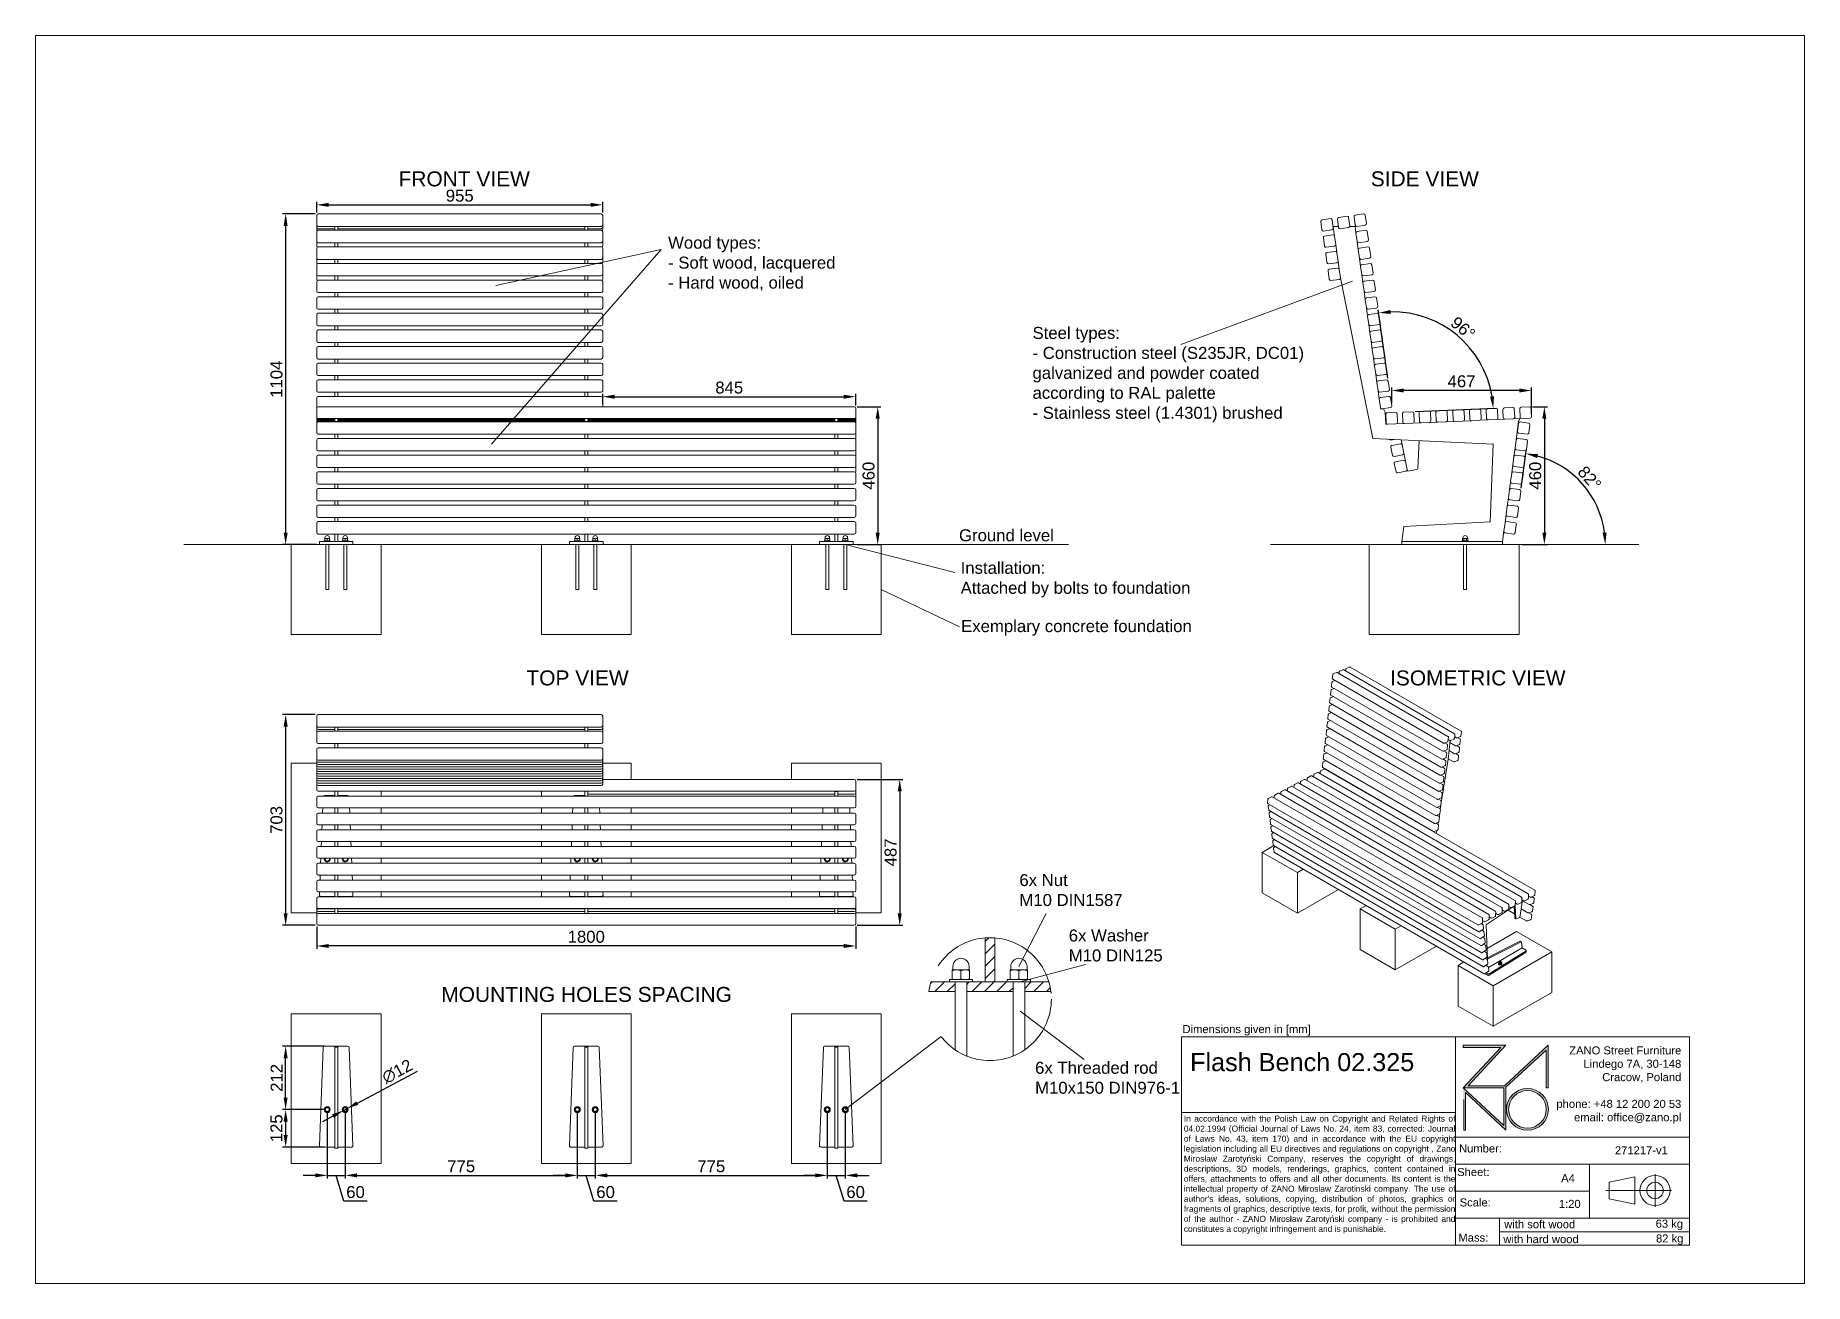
# Paper-space layout 'Layout1' of a CAD drawing. Header units: millimetres. Extents: x -15 to 281, y -7 to 201.
# The model-space entities are those that its viewports show. They can reach past a viewport. Long polylines and large blocks are cut down to what shows.
import ezdxf

# ---------------------------------------------------------------- set-up
doc = ezdxf.new("R2010")
doc.units = ezdxf.units.MM
doc.linetypes.add('HIDDEN', pattern=[1.905, 1.27, -0.635])
for name, color, linetype, lineweight in [('ZANO_O', 10, 'Continuous', 0), ('ZANO_R', 7, 'Continuous', 0), ('ZANO_R_przerywana', 7, 'HIDDEN', 0), ('ZANO_W', 1, 'Continuous', 0)]:
    doc.layers.add(name, color=color, linetype=linetype, lineweight=lineweight)
doc.layers.add('ZANO_P', color=7, linetype='Continuous', lineweight=0, true_color=0xffffff)
doc.styles.get("Standard").update_dxf_attribs({"font": 'ARIALUNI.TTF'})
doc.dimstyles.new('pl i ang', dxfattribs={"dimtxt": 50, "dimasz": 50, "dimexe": 1.25, "dimexo": 0.625, "dimgap": 10, "dimtad": 1, "dimtoh": 1, "dimtxsty": 'Standard', "dimcen": 2.5, "dimclrd": 1, "dimclre": 1, "dimclrt": 1, "dimadec": 0, "dimazin": 0, "dimtfac": 1, "dimtmove": 0, "dimatfit": 3, "dimfxl": 1, "dimarcsym": 1})

psp = doc.layouts.get("Layout1")

# ---------------------------------------------------------------- texts
at = {"layer": 'ZANO_O', "attachment_point": 1}
for s, insert, char_height, width in [('FRONT VIEW', (45.77, 178.52), 2.5, 27.6046), ('SIDE VIEW', (208.1, 178.53), 2.5, 22.2681), ('\\pxql;Wood types:\\P- Soft wood, lacquered\\P- Hard wood, oiled', (90.77, 167.62), 2, 31.0602), ('\\pxql;Steel types:\\P- Construction steel (S235JR, DC01)\\Pgalvanized and powder coated\\Paccording to RAL palette\\P- Stainless steel (1.4301) brushed', (151.62, 152.55), 2, 54.5279), ('Ground level', (139.35, 118.76), 2, 19.6442), ('\\pxql;Installation:\\PAttached by bolts to foundation', (139.62, 113.33), 2, 43.6982), ('\\pxql;Exemplary concrete foundation', (139.7, 103.6), 2, 40.9408), ('TOP VIEW', (67.12, 95.2), 2.5, 24.0457), ('ISOMETRIC VIEW', (211.32, 95.2), 2.5, 32.1424), ('6x Nut \\PM10 DIN1587', (149.43, 61.2), 2, 30.8338), ('6x Washer \\PM10 DIN125', (157.67, 51.95), 2, 33.1797), ('MOUNTING HOLES SPACING', (52.91, 42.36), 2.5, 51.246), ('6x Threaded rod \\PM10x150 DIN976-1', (152.05, 29.86), 2, 27.1206)]:
    psp.add_mtext(s, dxfattribs=dict(at, insert=insert, char_height=char_height, width=width))
at = {"layer": 'ZANO_R', "attachment_point": 1}
for s, insert, char_height, width in [('Dimensions given in [mm]', (176.66, 35.99), 1.3388, 1792.8014), ('\\pxqr;ZANO Street Furniture\\PLindego 7A, 30-148\\PCracow, Poland\\P\\Pphone: +48 12 200 20 53\\Pemail: office@zano.pl', (227.66, 32.43), 1.3388, 32.2827), ("\\pxqj;In accordance with the Polish Law on Copyright and Related Rights of 04.02.1994 (Official Journal of Laws No. 24, item 83, corrected: Journal of Laws No. 43, item 170) and in accordance with the EU copyright legislation including all EU directives and regulations on copyright , Zano Mirosław Zarotyński Company, reserves the copyright of drawings, descriptions, 3D models, renderings, graphics, content contained in offers, attachments to offers and all other documents. Its content is the intellectual property of ZANO Miroslaw Zarotinski company. The use of author's ideas, solutions, copying, distribution of photos, graphics or fragments of graphics, descriptive texts, for profit, without the permission of the author - ZANO Mirosław Zarotyński company - is prohibited and constitutes a copyright infringement and is punishable.", (176.88, 20.88), 1.00411, 45.2161), ('Number:', (222.83, 16.06), 1.339, 254.3232), ('271217-v1', (248.86, 15.75), 1.339, 10.9473), ('Sheet:', (222.52, 12.13), 1.339, 254.3232), ('A4', (239.89, 11.1), 1.339, 254.3232), ('Scale:', (222.94, 7.05), 1.339, 254.3232), ('1:20', (239.5, 6.81), 1.339, 4.2023), ('with soft wood', (230.38, 3.41), 1.3388, 22.26), ('63 kg', (255.66, 3.5), 1.339, 5.8209), ('Mass:', (222.73, 1.18), 1.339, 254.3232), ('with hard wood', (230.23, 0.92), 1.3388, 23.7092), ('82 kg', (255.72, 1.03), 1.339, 5.8209)]:
    psp.add_mtext(s, dxfattribs=dict(at, insert=insert, char_height=char_height, width=width))
at = {"layer": 'ZANO_R', "color": 1, "insert": (177.93, 31.31), "char_height": 3.0126, "width": 44.3227, "attachment_point": 1}
psp.add_mtext('\\pxql;{\\C256;Flash Bench 02.325}', dxfattribs=at)

msp = doc.modelspace()

# ---------------------------------------------------------------- blocks, each defined once
blk = doc.blocks.new('*D422')
at = {"layer": 'ZANO_W', "color": 1, "lineweight": -2}
for p, q in [((171.9, 4096.9), (63.1, 4096.9)), ((73.1, 4056.9), (73.1, 3033)), ((175.8, 2993), (63.1, 2993))]:
    blk.add_line(p, q, dxfattribs=at)
at = {"layer": 'ZANO_W', "color": 1}
for points in [[(79.7, 4056.9), (66.4, 4056.9), (73.1, 4096.9)], [(66.4, 3033), (79.7, 3033), (73.1, 2993)]]:
    blk.add_solid(points, dxfattribs=at)
at = {"layer": 'ZANO_W', "color": 1, "insert": (42.6, 3544.9), "char_height": 40, "attachment_point": 5, "rotation": 90}
blk.add_mtext('1104', dxfattribs=at)
blk = doc.blocks.new('*D423')
at = {"layer": 'ZANO_W', "color": 1, "lineweight": -2}
for p, q in [((1981.9, 3452.7), (2060.2, 3452.7)), ((2050.2, 3412.7), (2050.2, 3033)), ((1981.9, 2993), (2060.2, 2993))]:
    blk.add_line(p, q, dxfattribs=at)
at = {"layer": 'ZANO_W', "color": 1}
for points in [[(2056.9, 3412.7), (2043.5, 3412.7), (2050.2, 3452.7)], [(2043.5, 3033), (2056.9, 3033), (2050.2, 2993)]]:
    blk.add_solid(points, dxfattribs=at)
at = {"layer": 'ZANO_W', "color": 1, "insert": (2019.8, 3222.8), "char_height": 40, "attachment_point": 5, "rotation": 90}
blk.add_mtext('460', dxfattribs=at)
blk = doc.blocks.new('*D424')
at = {"layer": 'ZANO_W', "color": 1, "lineweight": -2}
for p, q in [((176.9, 4101.9), (176.9, 4137.2)), ((1131.9, 4101.9), (1131.9, 4137.2)), ((216.9, 4127.2), (1091.9, 4127.2))]:
    blk.add_line(p, q, dxfattribs=at)
at = {"layer": 'ZANO_W', "color": 1}
for points in [[(216.9, 4133.8), (216.9, 4120.5), (176.9, 4127.2)], [(1091.9, 4120.5), (1091.9, 4133.8), (1131.9, 4127.2)]]:
    blk.add_solid(points, dxfattribs=at)
at = {"layer": 'ZANO_W', "color": 1, "insert": (654.4, 4157.6), "char_height": 40, "attachment_point": 5}
blk.add_mtext('955', dxfattribs=at)
blk = doc.blocks.new('*D425')
at = {"layer": 'ZANO_W', "color": 1, "lineweight": -2}
for p, q in [((1131.9, 3462.7), (1131.9, 3496.5)), ((1171.9, 3486.5), (1936.9, 3486.5)), ((1976.9, 3457.7), (1976.9, 3496.5))]:
    blk.add_line(p, q, dxfattribs=at)
at = {"layer": 'ZANO_W', "color": 1}
for points in [[(1171.9, 3493.1), (1171.9, 3479.8), (1131.9, 3486.5)], [(1936.9, 3479.8), (1936.9, 3493.1), (1976.9, 3486.5)]]:
    blk.add_solid(points, dxfattribs=at)
at = {"layer": 'ZANO_W', "color": 1, "insert": (1554.4, 3516.9), "char_height": 40, "attachment_point": 5}
blk.add_mtext('845', dxfattribs=at)
blk = doc.blocks.new('*D426')
at = {"layer": 'ZANO_W', "color": 1, "lineweight": -2}
for p, q in [((3766.6, 3464.6), (3766.6, 3517.3)), ((4193.2, 3507.3), (3806.6, 3507.3)), ((4233.2, 3429.6), (4233.2, 3517.3))]:
    blk.add_line(p, q, dxfattribs=at)
at = {"layer": 'ZANO_W', "color": 1}
for points in [[(3806.6, 3513.9), (3806.6, 3500.6), (3766.6, 3507.3)], [(4193.2, 3500.6), (4193.2, 3513.9), (4233.2, 3507.3)]]:
    blk.add_solid(points, dxfattribs=at)
at = {"layer": 'ZANO_W', "color": 1, "insert": (3999.9, 3537.7), "char_height": 40, "attachment_point": 5}
blk.add_mtext('467', dxfattribs=at)
blk = doc.blocks.new('*D427')
at = {"layer": 'ZANO_W', "color": 1, "lineweight": -2}
for p, q in [((4236.8, 3452.7), (4286.3, 3452.7)), ((4276.3, 3412.7), (4276.3, 3033)), ((4201.7, 2993), (4286.3, 2993))]:
    blk.add_line(p, q, dxfattribs=at)
at = {"layer": 'ZANO_W', "color": 1}
for points in [[(4283, 3412.7), (4269.6, 3412.7), (4276.3, 3452.7)], [(4269.6, 3033), (4283, 3033), (4276.3, 2993)]]:
    blk.add_solid(points, dxfattribs=at)
at = {"layer": 'ZANO_W', "color": 1, "insert": (4245.9, 3222.8), "char_height": 40, "attachment_point": 5, "rotation": 90}
blk.add_mtext('460', dxfattribs=at)
blk = doc.blocks.new('*D428')
at = {"layer": 'ZANO_W', "color": 1, "lineweight": -2}
for p, q in [((3753.5, 3548.7), (3721.6, 3776.3)), ((3845.1, 3436.6), (4115.6, 3448))]:
    blk.add_line(p, q, dxfattribs=at)
blk.add_arc((3769.6, 3433.4), 336.3, 9.24004, 91.15481, dxfattribs=at)
at = {"layer": 'ZANO_W', "color": 1}
for points in [[(3762.3, 3776.2), (3763.4, 3762.9), (3723, 3766.4)], [(4094.9, 3486.7), (4108.2, 3488.1), (4105.6, 3447.6)]]:
    blk.add_solid(points, dxfattribs=at)
at = {"layer": 'ZANO_W', "color": 1, "insert": (4004.5, 3715.2), "char_height": 40, "attachment_point": 5, "rotation": 320.19743}
blk.add_mtext('96%%d', dxfattribs=at)
blk = doc.blocks.new('*D429')
at = {"layer": 'ZANO_W', "color": 1, "lineweight": -2}
blk.add_line((4198.9, 3181), (4215.8, 3306.3), dxfattribs=at)
blk.add_arc((4173.7, 2993), 306.1, 7.49197, 74.86608, dxfattribs=at)
at = {"layer": 'ZANO_W', "color": 1}
for points in [[(4254.9, 3295), (4252.3, 3281.9), (4214.4, 3296.4)], [(4470.6, 3032.4), (4483.9, 3033.3), (4479.8, 2993)]]:
    blk.add_solid(points, dxfattribs=at)
at = {"layer": 'ZANO_W', "color": 1, "insert": (4427.1, 3214.7), "char_height": 40, "attachment_point": 5, "rotation": 311.17902}
blk.add_mtext('82%%d', dxfattribs=at)
blk = doc.blocks.new('*D430')
at = {"layer": 'ZANO_W', "color": 1, "lineweight": -2}
for p, q in [((176.9, 1717.7), (176.9, 1642.4)), ((1976.9, 1717.7), (1976.9, 1642.4)), ((1936.9, 1652.4), (216.9, 1652.4))]:
    blk.add_line(p, q, dxfattribs=at)
at = {"layer": 'ZANO_W', "color": 1}
for points in [[(216.9, 1659.1), (216.9, 1645.8), (176.9, 1652.4)], [(1936.9, 1645.8), (1936.9, 1659.1), (1976.9, 1652.4)]]:
    blk.add_solid(points, dxfattribs=at)
at = {"layer": 'ZANO_W', "color": 1, "insert": (1076.9, 1682.9), "char_height": 40, "attachment_point": 5}
blk.add_mtext('1800', dxfattribs=at)
blk = doc.blocks.new('*D431')
at = {"layer": 'ZANO_W', "color": 1, "lineweight": -2}
for p, q in [((1981.9, 2208.3), (2133.7, 2208.3)), ((2123.7, 2168.3), (2123.7, 1761.5)), ((1981.9, 1721.5), (2133.7, 1721.5))]:
    blk.add_line(p, q, dxfattribs=at)
at = {"layer": 'ZANO_W', "color": 1}
for points in [[(2130.3, 2168.3), (2117, 2168.3), (2123.7, 2208.3)], [(2117, 1761.5), (2130.3, 1761.5), (2123.7, 1721.5)]]:
    blk.add_solid(points, dxfattribs=at)
at = {"layer": 'ZANO_W', "color": 1, "insert": (2093.2, 1964.9), "char_height": 40, "attachment_point": 5, "rotation": 90}
blk.add_mtext('487', dxfattribs=at)
blk = doc.blocks.new('*D432')
at = {"layer": 'ZANO_W', "color": 1, "lineweight": -2}
for p, q in [((171.9, 2425), (63.1, 2425)), ((73.1, 2385), (73.1, 1761.5)), ((171.9, 1721.5), (63.1, 1721.5))]:
    blk.add_line(p, q, dxfattribs=at)
at = {"layer": 'ZANO_W', "color": 1}
for points in [[(79.7, 2385), (66.4, 2385), (73.1, 2425)], [(66.4, 1761.5), (79.7, 1761.5), (73.1, 1721.5)]]:
    blk.add_solid(points, dxfattribs=at)
at = {"layer": 'ZANO_W', "color": 1, "insert": (42.6, 2073.3), "char_height": 40, "attachment_point": 5, "rotation": 90}
blk.add_mtext('703', dxfattribs=at)
blk = doc.blocks.new('*D433')
at = {"layer": 'ZANO_W', "color": 1, "lineweight": -2}
for p, q in [((312.5, 1127.7), (513.8, 1234.8)), ((231.2, 1084.5), (195.9, 1065.7)), ((266.6, 1103.3), (277.1, 1108.9))]:
    blk.add_line(p, q, dxfattribs=at)
at = {"layer": 'ZANO_W', "color": 1}
for points in [[(309.3, 1133.6), (315.6, 1121.8), (277.1, 1108.9)], [(234.4, 1078.6), (228.1, 1090.4), (266.6, 1103.3)]]:
    blk.add_solid(points, dxfattribs=at)
at = {"layer": 'ZANO_W', "color": 1, "insert": (445.8, 1233.5), "char_height": 40, "attachment_point": 5, "rotation": 28.01023}
blk.add_mtext('∅12', dxfattribs=at)
blk = doc.blocks.new('*D434')
at = {"layer": 'ZANO_W', "color": 1, "lineweight": -2}
for p, q in [((211.9, 1096.1), (211.9, 876.4)), ((271.9, 1096.1), (271.9, 876.4)), ((171.9, 886.4), (131.9, 886.4)), ((211.9, 886.4), (271.9, 886.4)), ((267.7, 800.1), (241.9, 886.4)), ((311.9, 886.4), (351.9, 886.4)), ((345, 800.1), (267.7, 800.1))]:
    blk.add_line(p, q, dxfattribs=at)
at = {"layer": 'ZANO_W', "color": 1}
for points in [[(171.9, 879.8), (171.9, 893.1), (211.9, 886.4)], [(311.9, 893.1), (311.9, 879.8), (271.9, 886.4)]]:
    blk.add_solid(points, dxfattribs=at)
at = {"layer": 'ZANO_W', "color": 1, "insert": (306.4, 830.6), "char_height": 40, "attachment_point": 5}
blk.add_mtext('60', dxfattribs=at)
blk = doc.blocks.new('*D435')
at = {"layer": 'ZANO_W', "color": 1, "lineweight": -2}
for p, q in [((271.9, 1096.1), (271.9, 876.4)), ((1046.9, 1096.1), (1046.9, 876.4)), ((311.9, 886.4), (1006.9, 886.4))]:
    blk.add_line(p, q, dxfattribs=at)
at = {"layer": 'ZANO_W', "color": 1}
for points in [[(311.9, 893.1), (311.9, 879.8), (271.9, 886.4)], [(1006.9, 879.8), (1006.9, 893.1), (1046.9, 886.4)]]:
    blk.add_solid(points, dxfattribs=at)
at = {"layer": 'ZANO_W', "color": 1, "insert": (659.4, 916.8), "char_height": 40, "attachment_point": 5}
blk.add_mtext('775', dxfattribs=at)
blk = doc.blocks.new('*D436')
at = {"layer": 'ZANO_W', "color": 1, "lineweight": -2}
for p, q in [((1046.9, 1096.1), (1046.9, 876.4)), ((1106.9, 1096.1), (1106.9, 876.4)), ((1006.9, 886.4), (966.9, 886.4)), ((1046.9, 886.4), (1106.9, 886.4)), ((1102.7, 800.1), (1076.9, 886.4)), ((1146.9, 886.4), (1186.9, 886.4)), ((1180, 800.1), (1102.7, 800.1))]:
    blk.add_line(p, q, dxfattribs=at)
at = {"layer": 'ZANO_W', "color": 1}
for points in [[(1006.9, 879.8), (1006.9, 893.1), (1046.9, 886.4)], [(1146.9, 893.1), (1146.9, 879.8), (1106.9, 886.4)]]:
    blk.add_solid(points, dxfattribs=at)
at = {"layer": 'ZANO_W', "color": 1, "insert": (1141.4, 830.6), "char_height": 40, "attachment_point": 5}
blk.add_mtext('60', dxfattribs=at)
blk = doc.blocks.new('*D437')
at = {"layer": 'ZANO_W', "color": 1, "lineweight": -2}
for p, q in [((1106.9, 1096.1), (1106.9, 876.4)), ((1881.9, 1096.1), (1881.9, 876.4)), ((1146.9, 886.4), (1841.9, 886.4))]:
    blk.add_line(p, q, dxfattribs=at)
at = {"layer": 'ZANO_W', "color": 1}
for points in [[(1146.9, 893.1), (1146.9, 879.8), (1106.9, 886.4)], [(1841.9, 879.8), (1841.9, 893.1), (1881.9, 886.4)]]:
    blk.add_solid(points, dxfattribs=at)
at = {"layer": 'ZANO_W', "color": 1, "insert": (1494.4, 916.8), "char_height": 40, "attachment_point": 5}
blk.add_mtext('775', dxfattribs=at)
blk = doc.blocks.new('*D438')
at = {"layer": 'ZANO_W', "color": 1, "lineweight": -2}
for p, q in [((1881.9, 1096.1), (1881.9, 876.4)), ((1941.9, 1096.1), (1941.9, 876.4)), ((1841.9, 886.4), (1801.9, 886.4)), ((1881.9, 886.4), (1941.9, 886.4)), ((1937.7, 800.1), (1911.9, 886.4)), ((1981.9, 886.4), (2021.9, 886.4)), ((2015, 800.1), (1937.7, 800.1))]:
    blk.add_line(p, q, dxfattribs=at)
at = {"layer": 'ZANO_W', "color": 1}
for points in [[(1841.9, 879.8), (1841.9, 893.1), (1881.9, 886.4)], [(1981.9, 893.1), (1981.9, 879.8), (1941.9, 886.4)]]:
    blk.add_solid(points, dxfattribs=at)
at = {"layer": 'ZANO_W', "color": 1, "insert": (1976.4, 830.6), "char_height": 40, "attachment_point": 5}
blk.add_mtext('60', dxfattribs=at)
blk = doc.blocks.new('*D439')
at = {"layer": 'ZANO_W', "color": 1, "lineweight": -2}
for p, q in [((201.9, 1317.8), (63.1, 1317.8)), ((73.1, 1146.1), (73.1, 1277.8)), ((201.9, 1106.1), (63.1, 1106.1))]:
    blk.add_line(p, q, dxfattribs=at)
at = {"layer": 'ZANO_W', "color": 1}
for points in [[(79.7, 1277.8), (66.4, 1277.8), (73.1, 1317.8)], [(66.4, 1146.1), (79.7, 1146.1), (73.1, 1106.1)]]:
    blk.add_solid(points, dxfattribs=at)
at = {"layer": 'ZANO_W', "color": 1, "insert": (43, 1212), "char_height": 40, "attachment_point": 5, "rotation": 90}
blk.add_mtext('212', dxfattribs=at)
blk = doc.blocks.new('*D440')
at = {"layer": 'ZANO_W', "color": 1, "lineweight": -2}
for p, q in [((201.9, 1106.1), (63.1, 1106.1)), ((73.1, 1066.1), (73.1, 1021.1)), ((201.9, 981.1), (63.1, 981.1))]:
    blk.add_line(p, q, dxfattribs=at)
at = {"layer": 'ZANO_W', "color": 1}
for points in [[(79.7, 1066.1), (66.4, 1066.1), (73.1, 1106.1)], [(66.4, 1021.1), (79.7, 1021.1), (73.1, 981.1)]]:
    blk.add_solid(points, dxfattribs=at)
at = {"layer": 'ZANO_W', "color": 1, "insert": (42.6, 1043.6), "char_height": 40, "attachment_point": 5, "rotation": 90}
blk.add_mtext('125', dxfattribs=at)

# ---------------------------------------------------------------- dimensions: what is measured, and where the dimension line sits
at = {"layer": 'ZANO_W'}
for base, p1, p2, picture, middle in [((1131.9, 4127.2), (176.9, 4091.9), (1131.9, 4091.9), '*D424', (654.4, 4157.6)), ((3766.6, 3507.3), (4233.2, 3419.6), (3766.6, 3454.6), '*D426', (3999.9, 3537.7)), ((1976.9, 3486.5), (1131.9, 3452.7), (1976.9, 3447.7), '*D425', (1554.4, 3516.9)), ((176.9, 1652.4), (1976.9, 1727.7), (176.9, 1727.7), '*D430', (1076.9, 1682.9)), ((271.9, 886.4), (211.9, 1106.1), (271.9, 1106.1), '*D434', (277.7, 830.6)), ((1046.9, 886.4), (271.9, 1106.1), (1046.9, 1106.1), '*D435', (659.4, 916.8)), ((1106.9, 886.4), (1046.9, 1106.1), (1106.9, 1106.1), '*D436', (1112.7, 830.6)), ((1881.9, 886.4), (1106.9, 1106.1), (1881.9, 1106.1), '*D437', (1494.4, 916.8)), ((1941.9, 886.4), (1881.9, 1106.1), (1941.9, 1106.1), '*D438', (1947.7, 830.6))]:
    dim = msp.add_linear_dim(base=base, p1=p1, p2=p2, dimstyle='pl i ang', override={"dimtxt": 40, "dimasz": 40, "dimexe": 10, "dimexo": 10, "dimtoh": 0, "dimdec": 0, "dimtdec": 0, "dimtmove": 1}, dxfattribs=at)
    dim.commit()
    dim.dimension.update_dxf_attribs({"geometry": picture, "text_midpoint": middle})
for base, p1, p2, picture, middle in [((73.1, 2993), (181.9, 4096.9), (185.8, 2993), '*D422', (42.6, 3544.9)), ((2050.2, 2993), (1971.9, 3452.7), (1971.9, 2993), '*D423', (2019.8, 3222.8)), ((4276.3, 2993), (4226.8, 3452.7), (4191.7, 2993), '*D427', (4245.9, 3222.8)), ((73.0801, 1721.5493), (181.8508, 2425.0297), (181.8508, 1721.5493), '*D432', (42.6435, 2073.2895)), ((2123.7, 1721.5), (1971.9, 2208.3), (1971.9, 1721.5), '*D431', (2093.2, 1964.9)), ((73.1, 1317.8), (211.9, 1106.1), (211.9, 1317.8), '*D439', (43, 1212)), ((73.1, 981.1), (211.9, 1106.1), (211.9, 981.1), '*D440', (42.6, 1043.6))]:
    dim = msp.add_linear_dim(base=base, p1=p1, p2=p2, angle=90, dimstyle='pl i ang', override={"dimtxt": 40, "dimasz": 40, "dimexe": 10, "dimexo": 10, "dimtoh": 0, "dimdec": 0, "dimtdec": 0, "dimtmove": 1}, dxfattribs=at)
    dim.commit()
    dim.dimension.update_dxf_attribs({"geometry": picture, "text_midpoint": middle})
for base, line1, line2, picture, middle in [((4047.5038, 3622.7443), ((3754.8648, 3538.8224), (3758.7494, 3511.0931)), ((3807.1659, 3434.982), (3835.1409, 3436.1643)), '*D428', (4004.4715, 3715.2306)), ((4445.4, 3134.1), ((4591.7, 2993), (3361.5, 2993)), ((4197.6, 3171.1), (4193.9, 3143.3)), '*D429', (4427.1, 3214.7))]:
    dim = msp.add_angular_dim_2l(base=base, line1=line1, line2=line2, dimstyle='pl i ang', override={"dimtxt": 40, "dimasz": 40, "dimexe": 10, "dimexo": 10, "dimtoh": 0, "dimdec": 0, "dimtdec": 0, "dimtmove": 1}, dxfattribs=at)
    dim.commit()
    dim.dimension.update_dxf_attribs({"geometry": picture, "text_midpoint": middle})
dim = msp.add_diameter_dim_2p(p1=(266.6, 1103.3), p2=(277.1, 1108.9), dimstyle='pl i ang', override={"dimtxt": 40, "dimasz": 40, "dimexe": 10, "dimexo": 10, "dimtoh": 0, "dimdec": 0, "dimtdec": 0, "dimtmove": 1}, dxfattribs=at)
dim.commit()
dim.dimension.update_dxf_attribs({"geometry": '*D433', "text_midpoint": (460.2, 1206.3), "dimtype": 163})

# ---------------------------------------------------------------- linework, layer by layer
at = {"layer": 'ZANO_R'}
for p, q in [((176.9, 4064.1), (176.9, 4091.9)), ((1126.9, 4096.9), (181.9, 4096.9)), ((1131.9, 4091.9), (1131.9, 4064.1)), ((3534, 4077.4), (3561.7, 4081.3)), ((3567.4, 4077), (3571.3, 4049.3)), ((3589.1, 4051.8), (3585.2, 4079.5)), ((3589.5, 4085.2), (3617.2, 4089)), ((3622.8, 4084.8), (3626.7, 4057.1)), ((3644.6, 4059.6), (3640.7, 4087.3)), ((3644.9, 4092.9), (3672.7, 4096.8)), ((3678.3, 4092.6), (3682.2, 4064.8)), ((176.9, 4060.2), (176.9, 4064.1)), ((176.9, 4056.4), (176.9, 4060.2)), ((176.9, 4052.5), (176.9, 4056.4)), ((176.9, 4048.6), (176.9, 4052.5)), ((176.9, 4044.7), (176.9, 4048.6)), ((176.9, 4009.5), (176.9, 4037.3)), ((181.9, 4055.2), (1126.9, 4055.2)), ((181.9, 4047.5), (236.9, 4047.5)), ((1126.9, 4042.3), (181.9, 4042.3)), ((236.9, 4054.5), (246.9, 4054.5)), ((236.9, 4042.3), (236.9, 4054.5)), ((246.9, 4042.3), (246.9, 4054.5)), ((246.9, 4047.5), (1071.9, 4047.5)), ((1071.9, 4054.5), (1081.9, 4054.5)), ((1071.9, 4042.3), (1071.9, 4054.5)), ((1081.9, 4042.3), (1081.9, 4054.5)), ((1081.9, 4047.5), (1126.9, 4047.5)), ((1131.9, 4064.1), (1131.9, 4060.2)), ((1131.9, 4060.2), (1131.9, 4056.4)), ((1131.9, 4056.4), (1131.9, 4052.5)), ((1131.9, 4052.5), (1131.9, 4048.6)), ((1131.9, 4048.6), (1131.9, 4044.7)), ((1131.9, 4037.3), (1131.9, 4009.5)), ((3533.6, 4044), (3529.8, 4071.7)), ((3567, 4043.6), (3539.3, 4039.8)), ((3542.6, 4023.1), (3570.4, 4026.9)), ((3571.6, 4054.4), (3576, 4022.7)), ((3588.7, 4054.4), (3571.6, 4054.4)), ((3576, 4022.7), (3579.9, 3995)), ((3622.5, 4051.4), (3594.7, 4047.5)), ((3644.3, 4054.5), (3626.4, 4054.4)), ((3647.3, 4032.7), (3644.3, 4054.5)), ((3651.2, 4004.9), (3647.3, 4032.7)), ((3677.9, 4059.2), (3650.2, 4055.3)), ((3651.6, 4038.3), (3679.3, 4042.2)), ((3684.9, 4037.9), (3688.8, 4010.2)), ((176.9, 4005.6), (176.9, 4009.5)), ((176.9, 3994.3), (176.9, 4005.6)), ((176.9, 3990.4), (176.9, 3994.3)), ((176.9, 3954.1), (176.9, 3981.8)), ((181.9, 4000.6), (1126.9, 4000.6)), ((1126.9, 3986.8), (181.9, 3986.8)), ((236.9, 3986.8), (236.9, 4000.6)), ((246.9, 3986.8), (246.9, 4000.6)), ((1071.9, 3986.8), (1071.9, 4000.6)), ((1081.9, 3986.8), (1081.9, 4000.6)), ((1131.9, 4009.5), (1131.9, 4005.6)), ((1131.9, 4005.6), (1131.9, 3994.3)), ((1131.9, 3994.3), (1131.9, 3990.4)), ((1131.9, 3981.8), (1131.9, 3954.1)), ((3542.3, 3989.7), (3538.4, 4017.4)), ((3550, 3934.2), (3546.1, 3962)), ((3575.6, 3989.3), (3547.9, 3985.4)), ((3550.4, 3967.6), (3578.1, 3971.5)), ((3579.9, 3995), (3583.8, 3967.2)), ((3583.8, 3967.2), (3587.7, 3939.5)), ((3655.1, 3977.2), (3651.2, 4004.9)), ((3659, 3949.5), (3655.1, 3977.2)), ((3684.6, 4004.6), (3656.8, 4000.7)), ((3659.3, 3982.9), (3687.1, 3986.7)), ((3692.7, 3982.5), (3696.6, 3954.8)), ((176.9, 3950.2), (176.9, 3954.1)), ((176.9, 3938.8), (176.9, 3950.2)), ((176.9, 3934.9), (176.9, 3938.8)), ((176.9, 3898.6), (176.9, 3926.3)), ((181.9, 3945.2), (1126.9, 3945.2)), ((1126.9, 3931.3), (181.9, 3931.3)), ((236.9, 3931.3), (236.9, 3945.2)), ((246.9, 3931.3), (246.9, 3945.2)), ((1071.9, 3931.3), (1071.9, 3945.2)), ((1081.9, 3931.3), (1081.9, 3945.2)), ((1131.9, 3954.1), (1131.9, 3950.2)), ((1131.9, 3950.2), (1131.9, 3938.8)), ((1131.9, 3938.8), (1131.9, 3934.9)), ((1131.9, 3926.3), (1131.9, 3898.6)), ((3557.8, 3878.8), (3553.9, 3906.5)), ((3583.4, 3933.9), (3555.7, 3930)), ((3558.2, 3912.1), (3585.9, 3916)), ((3587.7, 3939.5), (3591.5, 3911.8)), ((3591.5, 3911.8), (3595.4, 3884)), ((3662.8, 3921.8), (3659, 3949.5)), ((3666.7, 3894), (3662.8, 3921.8)), ((3692.3, 3949.1), (3664.6, 3945.2)), ((3667.1, 3927.4), (3694.8, 3931.3)), ((3700.5, 3927), (3704.4, 3899.3)), ((176.9, 3894.7), (176.9, 3898.6)), ((176.9, 3883.3), (176.9, 3894.7)), ((176.9, 3879.5), (176.9, 3883.3)), ((176.9, 3843.2), (176.9, 3870.9)), ((176.9, 3839.3), (176.9, 3843.2)), ((181.9, 3889.7), (1126.9, 3889.7)), ((1126.9, 3875.9), (181.9, 3875.9)), ((236.9, 3875.9), (236.9, 3889.7)), ((246.9, 3875.9), (246.9, 3889.7)), ((1071.9, 3875.9), (1071.9, 3889.7)), ((1081.9, 3875.9), (1081.9, 3889.7)), ((1131.9, 3898.6), (1131.9, 3894.7)), ((1131.9, 3894.7), (1131.9, 3883.3)), ((1131.9, 3883.3), (1131.9, 3879.5)), ((1131.9, 3870.9), (1131.9, 3843.2)), ((1131.9, 3843.2), (1131.9, 3839.3)), ((3591.2, 3878.4), (3563.4, 3874.5)), ((3595.4, 3884), (3596.3, 3878.1)), ((3596.3, 3878.1), (3703.3, 3347)), ((3670.6, 3866.3), (3666.7, 3894)), ((3674.5, 3838.6), (3670.6, 3866.3)), ((3700.1, 3893.7), (3672.4, 3889.8)), ((3674.9, 3871.9), (3702.6, 3875.8)), ((3708.2, 3871.6), (3712.1, 3843.8)), ((176.9, 3787.7), (176.9, 3815.4)), ((176.9, 3783.8), (176.9, 3787.7)), ((181.9, 3834.3), (1126.9, 3834.3)), ((1126.9, 3820.4), (181.9, 3820.4)), ((236.9, 3820.4), (236.9, 3834.3)), ((246.9, 3820.4), (246.9, 3834.3)), ((1071.9, 3820.4), (1071.9, 3834.3)), ((1081.9, 3820.4), (1081.9, 3834.3)), ((1131.9, 3815.4), (1131.9, 3787.7)), ((1131.9, 3787.7), (1131.9, 3783.8)), ((3678.4, 3810.8), (3674.5, 3838.6)), ((3682.3, 3783.1), (3678.4, 3810.8)), ((3707.9, 3838.2), (3680.1, 3834.3)), ((3686.2, 3755.4), (3682.3, 3783.1)), ((3682.6, 3816.5), (3710.4, 3820.4)), ((3715.6, 3782.7), (3687.9, 3778.9)), ((3716, 3816.1), (3719.9, 3788.4)), ((176.9, 3732.2), (176.9, 3760)), ((176.9, 3728.3), (176.9, 3732.2)), ((181.9, 3778.8), (1126.9, 3778.8)), ((1126.9, 3765), (181.9, 3765)), ((181.9, 3723.3), (1126.9, 3723.3)), ((236.9, 3765), (236.9, 3778.8)), ((236.9, 3709.5), (236.9, 3723.3)), ((246.9, 3765), (246.9, 3778.8)), ((246.9, 3709.5), (246.9, 3723.3)), ((1071.9, 3765), (1071.9, 3778.8)), ((1071.9, 3709.5), (1071.9, 3723.3)), ((1081.9, 3765), (1081.9, 3778.8)), ((1081.9, 3709.5), (1081.9, 3723.3)), ((1131.9, 3760), (1131.9, 3732.2)), ((1131.9, 3732.2), (1131.9, 3728.3)), ((3690, 3727.7), (3686.2, 3755.4)), ((3693.9, 3699.9), (3690, 3727.7)), ((3690.4, 3761), (3718.1, 3764.9)), ((3723.4, 3727.3), (3695.7, 3723.4)), ((3723.8, 3760.7), (3727.7, 3732.9)), ((176.9, 3676.8), (176.9, 3704.5)), ((176.9, 3672.9), (176.9, 3676.8)), ((1126.9, 3709.5), (181.9, 3709.5)), ((181.9, 3667.9), (1126.9, 3667.9)), ((236.9, 3654), (236.9, 3667.9)), ((246.9, 3654), (246.9, 3667.9)), ((1071.9, 3654), (1071.9, 3667.9)), ((1081.9, 3654), (1081.9, 3667.9)), ((1131.9, 3704.5), (1131.9, 3676.8)), ((1131.9, 3676.8), (1131.9, 3672.9)), ((3697.8, 3672.2), (3693.9, 3699.9)), ((3701.7, 3644.5), (3697.8, 3672.2)), ((3698.2, 3705.6), (3725.9, 3709.5)), ((3731.2, 3671.8), (3703.5, 3667.9)), ((3731.6, 3705.2), (3735.4, 3677.5)), ((176.9, 3621.3), (176.9, 3649)), ((176.9, 3617.4), (176.9, 3621.3)), ((1126.9, 3654), (181.9, 3654)), ((181.9, 3612.4), (1126.9, 3612.4)), ((236.9, 3598.6), (236.9, 3612.4)), ((246.9, 3598.6), (246.9, 3612.4)), ((1071.9, 3598.6), (1071.9, 3612.4)), ((1081.9, 3598.6), (1081.9, 3612.4)), ((1131.9, 3649), (1131.9, 3621.3)), ((1131.9, 3621.3), (1131.9, 3617.4)), ((3705.6, 3616.7), (3701.7, 3644.5)), ((3709.5, 3589), (3705.6, 3616.7)), ((3706, 3650.1), (3733.7, 3654)), ((3739, 3616.4), (3711.2, 3612.5)), ((3739.3, 3649.7), (3743.2, 3622)), ((176.9, 3565.9), (176.9, 3593.6)), ((176.9, 3562), (176.9, 3565.9)), ((1126.9, 3598.6), (181.9, 3598.6)), ((181.9, 3557), (1126.9, 3557)), ((236.9, 3543.1), (236.9, 3557)), ((246.9, 3543.1), (246.9, 3557)), ((1071.9, 3543.1), (1071.9, 3557)), ((1081.9, 3543.1), (1081.9, 3557)), ((1131.9, 3593.6), (1131.9, 3565.9)), ((1131.9, 3565.9), (1131.9, 3562)), ((3713.3, 3561.3), (3709.5, 3589)), ((3717.2, 3533.6), (3713.3, 3561.3)), ((3713.7, 3594.7), (3741.5, 3598.5)), ((3746.7, 3560.9), (3719, 3557)), ((3747.1, 3594.3), (3751, 3566.6)), ((176.9, 3510.4), (176.9, 3538.1)), ((176.9, 3506.5), (176.9, 3510.4)), ((1126.9, 3543.1), (181.9, 3543.1)), ((181.9, 3501.5), (1126.9, 3501.5)), ((1126.9, 3487.7), (181.9, 3487.7)), ((236.9, 3487.7), (236.9, 3501.5)), ((246.9, 3487.7), (246.9, 3501.5)), ((1071.9, 3487.7), (1071.9, 3501.5)), ((1081.9, 3487.7), (1081.9, 3501.5)), ((1131.9, 3538.1), (1131.9, 3510.4)), ((1131.9, 3510.4), (1131.9, 3506.5)), ((3721.1, 3505.8), (3717.2, 3533.6)), ((3725, 3478.1), (3721.1, 3505.8)), ((3721.5, 3539.2), (3749.2, 3543.1)), ((3754.5, 3505.4), (3726.8, 3501.6)), ((3729.3, 3483.7), (3757, 3487.6)), ((3754.9, 3538.8), (3758.7, 3511.1)), ((176.9, 3454.9), (176.9, 3482.7)), ((176.9, 3451.1), (176.9, 3454.9)), ((176.9, 3419.7), (176.9, 3447.7)), ((1971.9, 3452.7), (181.9, 3452.7)), ((1131.9, 3482.7), (1131.9, 3454.9)), ((1131.9, 3454.9), (1131.9, 3452.7)), ((1976.9, 3447.7), (1976.9, 3419.7)), ((3728.9, 3450.4), (3725, 3478.1)), ((3729.7, 3444.4), (3728.9, 3450.4)), ((3739.6, 3445.8), (3729.7, 3444.4)), ((3762.3, 3450), (3734.5, 3446.1)), ((3745.1, 3434.4), (3739.6, 3445.8)), ((3746.8, 3394.4), (3745.1, 3434.4)), ((3747.6, 3399.4), (3746.4, 3427.4)), ((3751.2, 3432.6), (3779.2, 3433.8)), ((3762.6, 3483.4), (3766.5, 3455.6)), ((3784.4, 3429), (3785.6, 3401)), ((3803.6, 3401.8), (3802.4, 3429.8)), ((3807.2, 3435), (3835.1, 3436.2)), ((3840.3, 3431.4), (3841.5, 3403.4)), ((3859.5, 3404.2), (3858.3, 3432.1)), ((3863.1, 3437.3), (3891.1, 3438.5)), ((3896.3, 3433.7), (3897.5, 3405.8)), ((3915.5, 3406.5), (3914.3, 3434.5)), ((3919.1, 3439.7), (3947, 3440.9)), ((3952.2, 3436.1), (3953.4, 3408.1)), ((3971.4, 3408.9), (3970.2, 3436.9)), ((3975, 3442.1), (4003, 3443.3)), ((4008.2, 3438.5), (4009.4, 3410.5)), ((4027.4, 3411.3), (4026.2, 3439.2)), ((4031, 3444.4), (4058.9, 3445.6)), ((4064.1, 3440.8), (4065.3, 3412.9)), ((4083.3, 3413.6), (4082.1, 3441.6)), ((4086.9, 3446.8), (4114.9, 3448)), ((4120.1, 3443.2), (4121.3, 3415.2)), ((4139.3, 3416), (4138.1, 3444)), ((4142.9, 3449.2), (4170.8, 3450.4)), ((4176, 3445.6), (4177.2, 3417.6)), ((4195.2, 3418.4), (4194, 3446.3)), ((4198.8, 3451.5), (4226.8, 3452.7)), ((4232, 3447.9), (4233.2, 3420)), ((176.9, 3418.6), (176.9, 3419.7)), ((176.9, 3417.4), (176.9, 3418.6)), ((176.9, 3416.2), (176.9, 3417.4)), ((176.9, 3415), (176.9, 3416.2)), ((176.9, 3413.8), (176.9, 3415)), ((176.9, 3412.7), (176.9, 3413.8)), ((176.9, 3411.5), (176.9, 3412.7)), ((176.9, 3410.3), (176.9, 3411.5)), ((176.9, 3409.1), (176.9, 3410.3)), ((176.9, 3407.9), (176.9, 3409.1)), ((176.9, 3406.7), (176.9, 3407.9)), ((176.9, 3405.6), (176.9, 3406.7)), ((176.9, 3404.4), (176.9, 3405.6)), ((176.9, 3403.2), (176.9, 3404.4)), ((176.9, 3402), (176.9, 3403.2)), ((176.9, 3400.8), (176.9, 3402)), ((176.9, 3399.6), (176.9, 3400.8)), ((176.9, 3393.7), (176.9, 3397.4)), ((176.9, 3366), (176.9, 3393.7)), ((181.9, 3413.6), (1971.9, 3413.6)), ((181.9, 3411.2), (236.9, 3411.2)), ((181.9, 3408.8), (236.9, 3408.8)), ((181.9, 3406.5), (236.9, 3406.5)), ((181.9, 3404.1), (236.9, 3404.1)), ((1971.9, 3402.4), (181.9, 3402.4)), ((236.9, 3413.3), (246.9, 3413.3)), ((236.9, 3404.1), (236.9, 3413.3)), ((236.9, 3404.1), (246.9, 3404.1)), ((236.9, 3402.4), (236.9, 3404.1)), ((246.9, 3404.1), (246.9, 3413.3)), ((246.9, 3411.2), (1071.9, 3411.2)), ((246.9, 3408.8), (1071.9, 3408.8)), ((246.9, 3406.5), (1071.9, 3406.5)), ((246.9, 3404.1), (1071.9, 3404.1)), ((246.9, 3402.4), (246.9, 3404.1)), ((1071.9, 3413.3), (1081.9, 3413.3)), ((1071.9, 3404.1), (1071.9, 3413.3)), ((1071.9, 3404.1), (1081.9, 3404.1)), ((1071.9, 3402.4), (1071.9, 3404.1)), ((1081.9, 3404.1), (1081.9, 3413.3)), ((1081.9, 3411.2), (1906.9, 3411.2)), ((1081.9, 3408.8), (1906.9, 3408.8)), ((1081.9, 3406.5), (1906.9, 3406.5)), ((1081.9, 3404.1), (1906.9, 3404.1)), ((1081.9, 3402.4), (1081.9, 3404.1)), ((1906.9, 3404.1), (1906.9, 3413.3)), ((1906.9, 3413.3), (1916.9, 3413.3)), ((1906.9, 3404.1), (1916.9, 3404.1)), ((1906.9, 3402.4), (1906.9, 3404.1)), ((1916.9, 3404.1), (1916.9, 3413.3)), ((1916.9, 3411.2), (1971.9, 3411.2)), ((1916.9, 3408.8), (1971.9, 3408.8)), ((1916.9, 3406.5), (1971.9, 3406.5)), ((1916.9, 3404.1), (1971.9, 3404.1)), ((1916.9, 3402.4), (1916.9, 3404.1)), ((1976.9, 3419.7), (1976.9, 3418.6)), ((1976.9, 3418.6), (1976.9, 3417.4)), ((1976.9, 3417.4), (1976.9, 3416.2)), ((1976.9, 3416.2), (1976.9, 3415)), ((1976.9, 3415), (1976.9, 3413.8)), ((1976.9, 3413.8), (1976.9, 3412.7)), ((1976.9, 3412.7), (1976.9, 3411.5)), ((1976.9, 3411.5), (1976.9, 3410.3)), ((1976.9, 3410.3), (1976.9, 3409.1)), ((1976.9, 3409.1), (1976.9, 3407.9)), ((1976.9, 3407.9), (1976.9, 3406.7)), ((1976.9, 3406.7), (1976.9, 3405.6)), ((1976.9, 3405.6), (1976.9, 3404.4)), ((1976.9, 3404.4), (1976.9, 3403.2)), ((1976.9, 3403.2), (1976.9, 3402)), ((1976.9, 3402), (1976.9, 3400.8)), ((1976.9, 3400.8), (1976.9, 3399.6)), ((1976.9, 3397.4), (1976.9, 3393.7)), ((1976.9, 3393.7), (1976.9, 3366)), ((3752.8, 3394.7), (3746.8, 3394.4)), ((3780.8, 3395.8), (3752.8, 3394.7)), ((3808.8, 3397), (3780.8, 3395.8)), ((3836.7, 3398.2), (3808.8, 3397)), ((3864.7, 3399.4), (3836.7, 3398.2)), ((3892.7, 3400.6), (3864.7, 3399.4)), ((3920.7, 3401.7), (3892.7, 3400.6)), ((3948.6, 3402.9), (3920.7, 3401.7)), ((3976.6, 3404.1), (3948.6, 3402.9)), ((4004.6, 3405.3), (3976.6, 3404.1)), ((4032.6, 3406.5), (4004.6, 3405.3)), ((4060.5, 3407.7), (4032.6, 3406.5)), ((4088.5, 3408.8), (4060.5, 3407.7)), ((4116.5, 3410), (4088.5, 3408.8)), ((4144.5, 3411.2), (4116.5, 3410)), ((4172.4, 3412.4), (4144.5, 3411.2)), ((4194.4, 3413.3), (4172.4, 3412.4)), ((4182.3, 3342.6), (4190.5, 3404.1)), ((4182.3, 3342.6), (4190.5, 3404.1)), ((4186.6, 3370.4), (4190.4, 3398.1)), ((4190.5, 3404.1), (4194.4, 3413.3)), ((4194.4, 3413.2), (4194.4, 3413.3)), ((4194.4, 3413.3), (4194.4, 3413.3)), ((4196, 3402.4), (4223.7, 3398.7)), ((4228.4, 3414.8), (4200.4, 3413.6)), ((4228, 3393.1), (4224.3, 3365.3)), ((176.9, 3338.2), (176.9, 3341.9)), ((176.9, 3310.5), (176.9, 3338.2)), ((181.9, 3361), (1971.9, 3361)), ((1971.9, 3346.9), (181.9, 3346.9)), ((236.9, 3346.9), (236.9, 3361)), ((246.9, 3346.9), (246.9, 3361)), ((1071.9, 3346.9), (1071.9, 3361)), ((1081.9, 3346.9), (1081.9, 3361)), ((1906.9, 3346.9), (1906.9, 3361)), ((1916.9, 3346.9), (1916.9, 3361)), ((1976.9, 3366), (1976.9, 3352.2)), ((1976.9, 3352.2), (1976.9, 3346.6)), ((1976.9, 3341.9), (1976.9, 3338.2)), ((1976.9, 3338.2), (1976.9, 3310.5)), ((1976.9, 3310.5), (1976.9, 3297.3)), ((3703.3, 3347), (4105.7, 3328.6)), ((3769.7, 3290.7), (3764.1, 3318.2)), ((3774.5, 3343.8), (3764.4, 3341.7)), ((3768, 3324.1), (3795.4, 3329.6)), ((3797.9, 3342.7), (3801.3, 3325.7)), ((3801.3, 3325.7), (3806.9, 3298.3)), ((3853.3, 3246.8), (3858.3, 3339.9)), ((4105.7, 3328.6), (4095.7, 3068.6)), ((4174.8, 3287.1), (4178.6, 3314.9)), ((4174.8, 3287.1), (4178.6, 3314.8)), ((4178.6, 3314.9), (4182.3, 3342.6)), ((4210.6, 3305.5), (4182.9, 3309.2)), ((4187.9, 3346.9), (4215.7, 3343.2)), ((4218.7, 3361), (4190.9, 3364.7)), ((4219.9, 3337.6), (4216.2, 3309.8)), ((176.9, 3282.7), (176.9, 3286.4)), ((176.9, 3255), (176.9, 3282.7)), ((181.9, 3305.5), (1971.9, 3305.5)), ((1971.9, 3291.4), (181.9, 3291.4)), ((181.9, 3250), (1971.9, 3250)), ((236.9, 3291.4), (236.9, 3305.5)), ((236.9, 3235.9), (236.9, 3250)), ((246.9, 3291.4), (246.9, 3305.5)), ((246.9, 3235.9), (246.9, 3250)), ((1071.9, 3291.4), (1071.9, 3305.5)), ((1071.9, 3235.9), (1071.9, 3250)), ((1081.9, 3291.4), (1081.9, 3305.5)), ((1081.9, 3291.7), (1081.9, 3291.4)), ((1081.9, 3235.9), (1081.9, 3250)), ((1906.9, 3291.4), (1906.9, 3305.5)), ((1906.9, 3235.9), (1906.9, 3250)), ((1916.9, 3291.4), (1916.9, 3305.5)), ((1916.9, 3235.9), (1916.9, 3250)), ((1976.9, 3297.3), (1976.9, 3291.7)), ((1976.9, 3286.4), (1976.9, 3282.7)), ((1976.9, 3282.7), (1976.9, 3255)), ((1976.9, 3255), (1976.9, 3242.4)), ((3780.9, 3235.8), (3775.3, 3263.3)), ((3803, 3292.4), (3775.6, 3286.8)), ((3779.2, 3269.2), (3806.6, 3274.8)), ((3806.9, 3298.3), (3812.5, 3270.9)), ((3812.5, 3270.9), (3818.1, 3243.4)), ((4167.4, 3231.6), (4171.1, 3259.4)), ((4167.4, 3231.6), (4171.1, 3259.3)), ((4171.1, 3259.4), (4174.8, 3287.1)), ((4203.2, 3250), (4175.4, 3253.7)), ((4180.5, 3291.4), (4208.2, 3287.7)), ((4212.5, 3282.1), (4208.8, 3254.3)), ((176.9, 3227.2), (176.9, 3230.9)), ((176.9, 3199.5), (176.9, 3227.2)), ((1971.9, 3235.9), (181.9, 3235.9)), ((181.9, 3194.5), (1971.9, 3194.5)), ((236.9, 3180.4), (236.9, 3194.5)), ((246.9, 3180.4), (246.9, 3194.5)), ((1071.9, 3180.4), (1071.9, 3194.5)), ((1081.9, 3236.8), (1081.9, 3235.9)), ((1081.9, 3180.4), (1081.9, 3194.5)), ((1906.9, 3180.4), (1906.9, 3194.5)), ((1916.9, 3180.4), (1916.9, 3194.5)), ((1976.9, 3242.4), (1976.9, 3236.8)), ((1976.9, 3230.9), (1976.9, 3227.2)), ((1976.9, 3227.2), (1976.9, 3199.5)), ((3814.2, 3237.5), (3786.8, 3231.9)), ((3818.1, 3243.4), (3819.3, 3237.6)), ((3819.3, 3237.6), (3850.9, 3244)), ((4159.9, 3176.1), (4163.7, 3203.9)), ((4159.9, 3176.1), (4163.7, 3203.8)), ((4163.7, 3203.9), (4167.4, 3231.6)), ((4195.7, 3194.5), (4168, 3198.2)), ((4173, 3235.9), (4200.8, 3232.2)), ((4205.1, 3226.6), (4201.3, 3198.8)), ((176.9, 3171.7), (176.9, 3175.4)), ((176.9, 3144), (176.9, 3171.7)), ((1971.9, 3180.4), (181.9, 3180.4)), ((181.9, 3139), (1971.9, 3139)), ((236.9, 3124.9), (236.9, 3139)), ((246.9, 3124.9), (246.9, 3139)), ((1071.9, 3124.9), (1071.9, 3139)), ((1081.9, 3124.9), (1081.9, 3139)), ((1906.9, 3124.9), (1906.9, 3139)), ((1916.9, 3124.9), (1916.9, 3139)), ((1976.9, 3175.4), (1976.9, 3171.7)), ((1976.9, 3171.7), (1976.9, 3144)), ((4152.5, 3120.6), (4156.2, 3148.4)), ((4152.5, 3120.6), (4156.2, 3148.3)), ((4156.2, 3148.4), (4159.9, 3176.1)), ((4188.3, 3139), (4160.5, 3142.7)), ((4165.6, 3180.4), (4193.3, 3176.7)), ((4197.6, 3171.1), (4193.9, 3143.3)), ((176.9, 3116.2), (176.9, 3119.9)), ((176.9, 3088.5), (176.9, 3116.2)), ((1971.9, 3124.9), (181.9, 3124.9)), ((181.9, 3083.5), (1971.9, 3083.5)), ((236.9, 3069.4), (236.9, 3083.5)), ((246.9, 3069.4), (246.9, 3083.5)), ((1071.9, 3069.4), (1071.9, 3083.5)), ((1081.9, 3069.4), (1081.9, 3083.5)), ((1906.9, 3069.4), (1906.9, 3083.5)), ((1916.9, 3069.4), (1916.9, 3083.5)), ((1976.9, 3119.9), (1976.9, 3116.2)), ((1976.9, 3116.2), (1976.9, 3088.5)), ((4145, 3065.1), (4148.8, 3092.9)), ((4145.1, 3065.1), (4148.8, 3092.8)), ((4148.8, 3092.9), (4152.5, 3120.6)), ((4180.8, 3083.5), (4153.1, 3087.2)), ((4158.1, 3124.9), (4185.9, 3121.2)), ((4190.2, 3115.5), (4186.4, 3087.8)), ((176.9, 3060.7), (176.9, 3064.4)), ((176.9, 3033), (176.9, 3060.7)), ((1971.9, 3069.4), (181.9, 3069.4)), ((181.9, 3028), (1971.9, 3028)), ((204.4, 3015.5), (204.4, 3013.2)), ((219.4, 3013.2), (219.4, 3015.5)), ((236.9, 3003), (236.9, 3028)), ((246.9, 3003), (246.9, 3028)), ((264.4, 3015.5), (264.4, 3013.2)), ((279.4, 3013.2), (279.4, 3015.5)), ((1039.4, 3015.5), (1039.4, 3013.2)), ((1054.4, 3013.2), (1054.4, 3015.5)), ((1071.9, 3003), (1071.9, 3028)), ((1081.9, 3003), (1081.9, 3028)), ((1099.4, 3015.5), (1099.4, 3013.2)), ((1114.4, 3013.2), (1114.4, 3015.5)), ((1874.4, 3015.5), (1874.4, 3013.2)), ((1889.4, 3013.2), (1889.4, 3015.5)), ((1906.9, 3003), (1906.9, 3028)), ((1916.9, 3003), (1916.9, 3028)), ((1934.4, 3015.5), (1934.4, 3013.2)), ((1949.4, 3013.2), (1949.4, 3015.5)), ((1976.9, 3064.4), (1976.9, 3060.7)), ((1976.9, 3060.7), (1976.9, 3033)), ((3806.7, 3053), (3800, 3003)), ((4095.7, 3068.6), (3806.7, 3053)), ((4004.2, 3015.5), (4004.2, 3013.2)), ((4019.2, 3013.2), (4019.2, 3015.5)), ((4136.7, 3003), (4141.3, 3037.3)), ((4136.7, 3003), (4141.3, 3037.3)), ((4141.3, 3037.3), (4145, 3065.1)), ((4173.4, 3028), (4145.6, 3031.7)), ((4150.7, 3069.4), (4178.4, 3065.7)), ((4182.7, 3060), (4179, 3032.3)), ((2687.8, 2993), (-266.5, 2993)), ((91.9, 2993), (391.9, 2993)), ((91.9, 2993), (391.9, 2993)), ((185.8, 3003), (185.8, 2993)), ((185.8, 3003), (189.8, 3003)), ((189.8, 3003), (236.9, 3003)), ((201.9, 3005), (201.9, 3003)), ((221.9, 3005), (201.9, 3005)), ((203.9, 3012.3), (203.9, 3013)), ((203.9, 3013), (207.9, 3013)), ((203.9, 3012.3), (203.9, 3005.7)), ((203.9, 3005), (203.9, 3005.7)), ((206.9, 2993), (216.8, 2993)), ((207.9, 3013), (215.9, 3013)), ((211.9, 3012.3), (211.9, 3005.7)), ((219.9, 3013), (215.9, 3013)), ((219.9, 3012.3), (219.9, 3013)), ((219.9, 3012.3), (219.9, 3005.7)), ((219.9, 3005), (219.9, 3005.7)), ((221.9, 3003), (221.9, 3005)), ((236.9, 3003), (246.9, 3003)), ((246.9, 3003), (293.9, 3003)), ((261.9, 3005), (261.9, 3003)), ((281.9, 3005), (261.9, 3005)), ((263.9, 3012.3), (263.9, 3013)), ((263.9, 3013), (267.9, 3013)), ((263.9, 3012.3), (263.9, 3005.7)), ((263.9, 3005), (263.9, 3005.7)), ((266.9, 2993), (276.8, 2993)), ((267.9, 3013), (275.9, 3013)), ((271.9, 3012.3), (271.9, 3005.7)), ((279.9, 3013), (275.9, 3013)), ((279.9, 3012.3), (279.9, 3013)), ((279.9, 3012.3), (279.9, 3005.7)), ((279.9, 3005), (279.9, 3005.7)), ((281.9, 3003), (281.9, 3005)), ((293.9, 3003), (297.9, 3003)), ((297.9, 2993), (297.9, 3003)), ((926.9, 2993), (1226.9, 2993)), ((926.9, 2993), (1226.9, 2993)), ((1020.8, 3003), (1020.8, 2993)), ((1020.8, 3003), (1024.8, 3003)), ((1024.8, 3003), (1071.9, 3003)), ((1036.9, 3005), (1036.9, 3003)), ((1056.9, 3005), (1036.9, 3005)), ((1038.9, 3012.3), (1038.9, 3013)), ((1038.9, 3013), (1042.9, 3013)), ((1038.9, 3012.3), (1038.9, 3005.7)), ((1038.9, 3005), (1038.9, 3005.7)), ((1041.9, 2993), (1051.8, 2993)), ((1042.9, 3013), (1050.9, 3013)), ((1046.9, 3012.3), (1046.9, 3005.7)), ((1054.9, 3013), (1050.9, 3013)), ((1054.9, 3012.3), (1054.9, 3013)), ((1054.9, 3012.3), (1054.9, 3005.7)), ((1054.9, 3005), (1054.9, 3005.7)), ((1056.9, 3003), (1056.9, 3005)), ((1071.9, 3003), (1081.9, 3003)), ((1081.9, 3003), (1128.9, 3003)), ((1096.9, 3005), (1096.9, 3003)), ((1116.9, 3005), (1096.9, 3005)), ((1098.9, 3012.3), (1098.9, 3013)), ((1098.9, 3013), (1102.9, 3013)), ((1098.9, 3012.3), (1098.9, 3005.7)), ((1098.9, 3005), (1098.9, 3005.7)), ((1101.9, 2993), (1111.8, 2993)), ((1102.9, 3013), (1110.9, 3013)), ((1106.9, 3012.3), (1106.9, 3005.7)), ((1114.9, 3013), (1110.9, 3013)), ((1114.9, 3012.3), (1114.9, 3013)), ((1114.9, 3012.3), (1114.9, 3005.7)), ((1114.9, 3005), (1114.9, 3005.7)), ((1116.9, 3003), (1116.9, 3005)), ((1128.9, 3003), (1132.9, 3003)), ((1132.9, 2993), (1132.9, 3003)), ((1761.9, 2993), (2061.9, 2993)), ((1761.9, 2993), (2061.9, 2993)), ((1855.8, 3003), (1855.8, 2993)), ((1855.8, 3003), (1859.8, 3003)), ((1859.8, 3003), (1906.9, 3003)), ((1871.9, 3005), (1871.9, 3003)), ((1891.9, 3005), (1871.9, 3005)), ((1873.9, 3012.3), (1873.9, 3013)), ((1873.9, 3013), (1877.9, 3013)), ((1873.9, 3012.3), (1873.9, 3005.7)), ((1873.9, 3005), (1873.9, 3005.7)), ((1876.9, 2993), (1886.8, 2993)), ((1877.9, 3013), (1885.9, 3013)), ((1881.9, 3012.3), (1881.9, 3005.7)), ((1889.9, 3013), (1885.9, 3013)), ((1889.9, 3012.3), (1889.9, 3013)), ((1889.9, 3012.3), (1889.9, 3005.7)), ((1889.9, 3005), (1889.9, 3005.7)), ((1891.9, 3003), (1891.9, 3005)), ((1906.9, 3003), (1916.9, 3003)), ((1916.9, 3003), (1963.9, 3003)), ((1931.9, 3005), (1931.9, 3003)), ((1951.9, 3005), (1931.9, 3005)), ((1933.9, 3012.3), (1933.9, 3013)), ((1933.9, 3013), (1937.9, 3013)), ((1933.9, 3012.3), (1933.9, 3005.7)), ((1933.9, 3005), (1933.9, 3005.7)), ((1936.9, 2993), (1946.8, 2993)), ((1937.9, 3013), (1945.9, 3013)), ((1941.9, 3012.3), (1941.9, 3005.7)), ((1949.9, 3013), (1945.9, 3013)), ((1949.9, 3012.3), (1949.9, 3013)), ((1949.9, 3012.3), (1949.9, 3005.7)), ((1949.9, 3005), (1949.9, 3005.7)), ((1951.9, 3003), (1951.9, 3005)), ((1963.9, 3003), (1967.9, 3003)), ((1967.9, 2993), (1967.9, 3003)), ((3361.5, 2993), (4591.7, 2993)), ((4591.7, 2993), (3361.5, 2993)), ((4191.7, 2993), (3691.7, 2993)), ((4191.7, 2993), (3691.7, 2993)), ((3800, 2993), (3800, 3003)), ((3800, 3003), (3803.9, 3003)), ((3803.9, 3003), (4132.6, 3003)), ((4001.7, 3005), (4001.7, 3003)), ((4021.7, 3005), (4001.7, 3005)), ((4003.7, 3013), (4002.5, 3012.3)), ((4002.5, 3012.3), (4002.5, 3005.7)), ((4002.5, 3005.7), (4003.7, 3005)), ((4003.7, 3013), (4004.8, 3013)), ((4004.8, 3013), (4011.7, 3013)), ((4006.7, 2993), (4016.7, 2993)), ((4006.7, 2993), (4016.7, 2993)), ((4007.1, 3012.3), (4007.1, 3005.7)), ((4011.7, 3013), (4018.6, 3013)), ((4016.3, 3012.3), (4016.3, 3005.7)), ((4018.6, 3013), (4019.7, 3013)), ((4021, 3012.3), (4019.7, 3013)), ((4019.7, 3005), (4021, 3005.7)), ((4021, 3012.3), (4021, 3005.7)), ((4021.7, 3003), (4021.7, 3005)), ((4132.6, 3003), (4136.7, 3003)), ((4136.7, 3003), (4136.7, 3003)), ((4136.7, 3003), (4136.7, 3003)), ((4136.7, 3003), (4136.7, 2993)), ((3569.5, 2559.1), (3568, 2545.7)), ((3569.4, 2543), (3939.4, 2329.4)), ((3582.1, 2565.9), (3571.2, 2561.4)), ((3954.5, 2352.1), (3584.5, 2565.7)), ((3591.2, 2568.2), (3590.6, 2562.2)), ((3603.8, 2574.9), (3592.9, 2570.4)), ((3976.3, 2361.1), (3606.2, 2574.7)), ((3613, 2577.2), (3612.3, 2571.3)), ((3625.5, 2583.9), (3614.7, 2579.4)), ((3998, 2370.2), (3628, 2583.8)), ((3563.9, 2506.1), (3562.4, 2492.7)), ((3571.8, 2485.3), (3562.5, 2481.5)), ((3563.7, 2490), (3933.8, 2276.4)), ((3566.9, 2532.9), (3565.4, 2519.5)), ((3574.8, 2512.2), (3565.6, 2508.3)), ((3566.8, 2516.8), (3936.8, 2303.2)), ((3576.9, 2538.6), (3568.6, 2535.2)), ((1126.9, 2425), (181.9, 2425)), ((3554.8, 2425.6), (3553.2, 2412.2)), ((3557.8, 2452.4), (3556.3, 2439)), ((3565.7, 2431.7), (3556.5, 2427.9)), ((3557.7, 2436.3), (3927.7, 2222.7)), ((3560.8, 2479.3), (3559.3, 2465.9)), ((3568.7, 2458.5), (3559.5, 2454.7)), ((3560.7, 2463.1), (3930.7, 2249.5)), ((176.9, 2392.3), (176.9, 2420)), ((176.9, 2388.4), (176.9, 2392.3)), ((176.9, 2383.7), (176.9, 2388.4)), ((176.9, 2379.8), (176.9, 2383.7)), ((176.9, 2375.9), (176.9, 2379.8)), ((176.9, 2372), (176.9, 2375.9)), ((176.9, 2368.1), (176.9, 2372)), ((176.9, 2364.6), (176.9, 2368.1)), ((176.9, 2336.8), (176.9, 2364.6)), ((181.9, 2383.4), (1126.9, 2383.4)), ((181.9, 2374.8), (236.9, 2374.8)), ((1126.9, 2369.6), (181.9, 2369.6)), ((236.9, 2369.6), (236.9, 2383.2)), ((236.9, 2383.2), (246.9, 2383.2)), ((246.9, 2369.6), (246.9, 2383.2)), ((246.9, 2374.8), (1071.9, 2374.8)), ((1071.9, 2383.2), (1081.9, 2383.2)), ((1071.9, 2369.6), (1071.9, 2383.2)), ((1081.9, 2369.6), (1081.9, 2383.2)), ((1081.9, 2374.8), (1126.9, 2374.8)), ((1131.9, 2420), (1131.9, 2392.3)), ((1131.9, 2392.3), (1131.9, 2388.4)), ((1131.9, 2388.4), (1131.9, 2383.7)), ((1131.9, 2383.7), (1131.9, 2379.8)), ((1131.9, 2379.8), (1131.9, 2375.9)), ((1131.9, 2375.9), (1131.9, 2372)), ((1131.9, 2372), (1131.9, 2368.1)), ((1131.9, 2368.1), (1131.9, 2364.6)), ((1131.9, 2364.6), (1131.9, 2336.8)), ((3548.7, 2371.9), (3547.2, 2358.5)), ((3551.7, 2398.8), (3550.2, 2385.4)), ((3559.6, 2378), (3550.4, 2374.2)), ((3551.6, 2382.7), (3921.6, 2169)), ((3562.6, 2404.9), (3553.4, 2401)), ((3554.6, 2409.5), (3924.6, 2195.9)), ((3997.8, 2354), (3999.3, 2367.5)), ((176.9, 2333), (176.9, 2336.8)), ((176.9, 2281.4), (176.9, 2309.1)), ((181.9, 2328), (1126.9, 2328)), ((1126.9, 2314.1), (181.9, 2314.1)), ((236.9, 2314.1), (236.9, 2328)), ((246.9, 2314.1), (246.9, 2328)), ((1071.9, 2314.1), (1071.9, 2328)), ((1081.9, 2314.1), (1081.9, 2328)), ((1131.9, 2336.8), (1131.9, 2333)), ((1131.9, 2309.1), (1131.9, 2281.4)), ((3542.6, 2318.3), (3541.1, 2304.9)), ((3545.6, 2345.1), (3544.1, 2331.7)), ((3553.5, 2324.4), (3544.3, 2320.5)), ((3545.5, 2329), (3915.5, 2115.4)), ((3556.5, 2351.2), (3547.3, 2347.4)), ((3548.5, 2355.8), (3918.5, 2142.2)), ((3939.2, 2303), (3950.1, 2307.6)), ((3941.8, 2329.2), (3952.7, 2333.8)), ((3951.9, 2325.9), (3944.4, 2330.3)), ((3951.8, 2309.8), (3953.3, 2323.2)), ((3954.4, 2336), (3955.9, 2349.4)), ((3961.9, 2338.1), (3954.9, 2276.2)), ((3955.1, 2341.9), (3961.1, 2338.4)), ((3958.1, 2304.7), (3976.4, 2294.1)), ((3961.1, 2331.5), (3979.4, 2320.9)), ((3963.6, 2338.3), (3974.4, 2342.8)), ((3976.1, 2345), (3977.6, 2358.4)), ((3976.8, 2350.9), (3982.8, 2347.4)), ((3981.9, 2320.8), (3992.8, 2325.3)), ((3991.6, 2316.8), (3983.5, 2321.5)), ((3985.3, 2347.3), (3996.1, 2351.8)), ((3994.6, 2343.7), (3987, 2348)), ((3991.4, 2300.7), (3992.9, 2314.1)), ((3994.4, 2327.5), (3996, 2340.9)), ((176.9, 2277.5), (176.9, 2281.4)), ((176.9, 2274.7), (176.9, 2277.5)), ((176.9, 2270.9), (176.9, 2274.7)), ((176.9, 2267), (176.9, 2270.9)), ((176.9, 2263.1), (176.9, 2267)), ((176.9, 2259.2), (176.9, 2263.1)), ((176.9, 2255.3), (176.9, 2259.2)), ((176.9, 2251.4), (176.9, 2255.3)), ((176.9, 2247.6), (176.9, 2251.4)), ((176.9, 2243.7), (176.9, 2247.6)), ((181.9, 2272.5), (1126.9, 2272.5)), ((181.9, 2265.9), (1126.9, 2265.9)), ((181.9, 2258.1), (1126.9, 2258.1)), ((181.9, 2250.3), (1126.9, 2250.3)), ((1131.9, 2281.4), (1131.9, 2277.5)), ((1131.9, 2277.5), (1131.9, 2274.7)), ((1131.9, 2274.7), (1131.9, 2270.9)), ((1131.9, 2270.9), (1131.9, 2267)), ((1131.9, 2267), (1131.9, 2263.1)), ((1131.9, 2263.1), (1131.9, 2259.2)), ((1131.9, 2259.2), (1131.9, 2255.3)), ((1131.9, 2255.3), (1131.9, 2251.4)), ((1131.9, 2251.4), (1131.9, 2247.6)), ((1131.9, 2247.6), (1131.9, 2243.7)), ((3536.5, 2264.6), (3535, 2251.2)), ((3536.4, 2248.5), (3906.4, 2034.9)), ((3539.6, 2291.5), (3538, 2278)), ((3547.4, 2270.7), (3538.2, 2266.9)), ((3539.4, 2275.3), (3909.4, 2061.7)), ((3550.5, 2297.5), (3541.2, 2293.7)), ((3542.4, 2302.2), (3912.5, 2088.6)), ((3954.9, 2276.2), (3930.7, 2123.8)), ((3933.2, 2249.4), (3944, 2253.9)), ((3942.8, 2245.4), (3934.8, 2250.1)), ((3936.2, 2276.2), (3947.1, 2280.7)), ((3945.9, 2272.3), (3937.8, 2276.9)), ((3948.9, 2299.1), (3940.9, 2303.7)), ((3945.7, 2256.1), (3947.2, 2269.6)), ((3948.7, 2283), (3950.3, 2296.4)), ((3955.1, 2277.8), (3973.4, 2267.3)), ((3975.8, 2267.1), (3986.7, 2271.6)), ((3978.9, 2293.9), (3989.7, 2298.5)), ((3988.5, 2290), (3980.5, 2294.6)), ((3988.4, 2273.9), (3989.9, 2287.3)), ((176.9, 2239.8), (176.9, 2243.7)), ((176.9, 2235.9), (176.9, 2239.8)), ((176.9, 2232), (176.9, 2235.9)), ((176.9, 2228.1), (176.9, 2232)), ((176.9, 2224.2), (176.9, 2228.1)), ((176.9, 2220.4), (176.9, 2224.2)), ((176.9, 2216.5), (176.9, 2220.4)), ((176.9, 2212.6), (176.9, 2216.5)), ((176.9, 2208.7), (176.9, 2212.6)), ((176.9, 2204.8), (176.9, 2208.7)), ((176.9, 2200.9), (176.9, 2204.8)), ((176.9, 2197.1), (176.9, 2200.9)), ((176.9, 2193.2), (176.9, 2197.1)), ((176.9, 2175.3), (176.9, 2193.2)), ((181.9, 2242.6), (1126.9, 2242.6)), ((181.9, 2234.8), (1126.9, 2234.8)), ((181.9, 2227), (1126.9, 2227)), ((181.9, 2219.2), (1126.9, 2219.2)), ((181.9, 2211.5), (1126.9, 2211.5)), ((181.9, 2203.7), (1126.9, 2203.7)), ((181.9, 2195.9), (1126.9, 2195.9)), ((181.9, 2188.2), (1126.9, 2188.2)), ((1131.9, 2243.7), (1131.9, 2239.8)), ((1131.9, 2239.8), (1131.9, 2235.9)), ((1131.9, 2235.9), (1131.9, 2232)), ((1131.9, 2232), (1131.9, 2228.1)), ((1131.9, 2228.1), (1131.9, 2224.2)), ((1131.9, 2224.2), (1131.9, 2220.4)), ((1131.9, 2220.4), (1131.9, 2216.5)), ((1131.9, 2216.5), (1131.9, 2212.6)), ((1131.9, 2212.6), (1131.9, 2208.7)), ((1131.9, 2208.7), (1131.9, 2204.8)), ((1971.9, 2208.3), (1131.9, 2208.3)), ((1131.9, 2204.8), (1131.9, 2200.9)), ((1131.9, 2200.9), (1131.9, 2197.1)), ((1131.9, 2197.1), (1131.9, 2193.2)), ((1976.9, 2203.3), (1976.9, 2175.3)), ((3440.4, 2188.8), (3440.1, 2181.6)), ((3452.8, 2197), (3441.8, 2191.2)), ((4156.3, 1792.3), (3455.5, 2196.9)), ((3462.3, 2200.4), (3462, 2193.1)), ((3474.7, 2208.5), (3463.7, 2202.8)), ((4178.2, 1803.9), (3477.4, 2208.5)), ((3484.2, 2212), (3483.9, 2204.7)), ((3496.6, 2220.1), (3485.7, 2214.3)), ((4200.2, 1815.5), (3499.3, 2220.1)), ((3506.1, 2223.6), (3505.8, 2216.3)), ((3518.5, 2231.7), (3507.6, 2225.9)), ((4222.1, 1827), (3521.2, 2231.7)), ((3528, 2235.1), (3527.7, 2227.9)), ((3540.4, 2243.3), (3529.5, 2237.5)), ((4244, 1838.6), (3543.1, 2243.2)), ((3565.6, 2230.2), (3565.7, 2231.6)), ((3569.5, 2228), (3569.6, 2229.3)), ((3588.8, 2218.2), (3588.6, 2217)), ((3927.1, 2195.7), (3937.9, 2200.2)), ((3936.7, 2191.8), (3928.7, 2196.4)), ((3930.1, 2222.6), (3941, 2227.1)), ((3939.8, 2218.6), (3931.8, 2223.2)), ((3936.6, 2175.6), (3938.1, 2189.1)), ((3939.6, 2202.5), (3941.1, 2215.9)), ((3942.7, 2229.3), (3944.2, 2242.7)), ((176.9, 2174.1), (176.9, 2175.3)), ((176.9, 2119.4), (176.9, 2147.4)), ((181.9, 2169.1), (1971.9, 2169.1)), ((1971.9, 2152.4), (181.9, 2152.4)), ((236.9, 2154.7), (202.6, 2154.7)), ((236.9, 2152.4), (236.9, 2169.1)), ((246.9, 2152.4), (246.9, 2169.1)), ((281.1, 2154.7), (246.9, 2154.7)), ((1071.9, 2154.7), (1037.6, 2154.7)), ((1071.9, 2152.4), (1071.9, 2169.1)), ((1081.9, 2152.4), (1081.9, 2169.1)), ((1081.9, 2152.7), (1081.9, 2152.4)), ((1086.9, 2158.9), (1906.9, 2158.9)), ((1906.9, 2152.4), (1906.9, 2167.9)), ((1906.9, 2167.9), (1916.9, 2167.9)), ((1916.9, 2152.4), (1916.9, 2167.9)), ((1916.9, 2158.9), (1971.9, 2158.9)), ((1976.9, 2175.3), (1976.9, 2174.1)), ((1976.9, 2174.1), (1976.9, 2169.5)), ((1976.9, 2169.5), (1976.9, 2163.9)), ((1976.9, 2163.9), (1976.9, 2158.3)), ((1976.9, 2158.3), (1976.9, 2152.7)), ((1976.9, 2152.7), (1976.9, 2147.4)), ((1976.9, 2147.4), (1976.9, 2119.4)), ((3352.7, 2142.5), (3352.3, 2129.6)), ((3353.7, 2127.1), (4054.5, 1722.5)), ((3365.2, 2150.7), (3354.2, 2144.9)), ((4068.7, 1746), (3367.8, 2150.6)), ((3374.6, 2154.1), (3374.4, 2146.8)), ((3387.1, 2162.2), (3376.1, 2156.5)), ((4090.6, 1757.6), (3389.7, 2162.2)), ((3396.5, 2165.7), (3396.3, 2158.4)), ((3409, 2173.8), (3398, 2168)), ((4112.5, 1769.2), (3411.7, 2173.8)), ((3418.5, 2177.3), (3418.2, 2170)), ((3430.9, 2185.4), (3419.9, 2179.6)), ((4134.4, 1780.7), (3433.6, 2185.3)), ((3921, 2142.1), (3931.8, 2146.6)), ((3930.6, 2138.1), (3922.6, 2142.7)), ((3924, 2168.9), (3934.9, 2173.4)), ((3933.7, 2164.9), (3925.7, 2169.6)), ((3930.5, 2122), (3932, 2135.4)), ((3933.5, 2148.8), (3935.1, 2162.2)), ((176.9, 2118.2), (176.9, 2119.4)), ((176.9, 2063.4), (176.9, 2091.4)), ((181.9, 2113.2), (1971.9, 2113.2)), ((1971.9, 2096.4), (181.9, 2096.4)), ((197.1, 2113.2), (196.5, 2096.4)), ((236.9, 2096.4), (236.9, 2113.2)), ((246.9, 2096.4), (246.9, 2113.2)), ((287.2, 2096.4), (286.6, 2113.2)), ((1032.1, 2113.2), (1031.5, 2096.4)), ((1071.9, 2096.4), (1071.9, 2113.2)), ((1081.9, 2096.4), (1081.9, 2113.2)), ((1122.2, 2096.4), (1121.6, 2113.2)), ((1867.1, 2113.2), (1866.5, 2096.4)), ((1906.9, 2096.4), (1906.9, 2113.2)), ((1916.9, 2096.4), (1916.9, 2113.2)), ((1957.2, 2096.4), (1956.6, 2113.2)), ((1976.9, 2119.4), (1976.9, 2118.2)), ((1976.9, 2091.4), (1976.9, 2063.4)), ((3354.3, 2118.6), (3355.8, 2106.9)), ((3359.2, 2123.9), (3355.4, 2121.1)), ((3357.1, 2104.8), (4058, 1700.2)), ((3357.5, 2095.3), (3358.9, 2083.6)), ((3363.2, 2101.3), (3358.6, 2097.9)), ((3360.3, 2081.5), (4061.2, 1676.9)), ((3360.4, 2071.9), (3361.8, 2060.2)), ((3366.4, 2078), (3361.5, 2074.5)), ((3914.9, 2088.4), (3925.8, 2092.9)), ((3924.6, 2084.4), (3916.5, 2089.1)), ((3917.9, 2115.2), (3928.8, 2119.7)), ((3927.6, 2111.3), (3919.6, 2115.9)), ((3924.4, 2068.3), (3925.9, 2081.7)), ((3925.8, 2092.9), (3924.5, 2084.5)), ((3927.4, 2095.2), (3929, 2108.6)), ((3930.3, 2121.2), (3928.6, 2110.4)), ((176.9, 2062.2), (176.9, 2063.4)), ((176.9, 2007.5), (176.9, 2035.5)), ((181.9, 2057.2), (1971.9, 2057.2)), ((1971.9, 2040.5), (181.9, 2040.5)), ((195, 2057.2), (194.3, 2040.5)), ((236.9, 2040.5), (236.9, 2057.2)), ((246.9, 2040.5), (246.9, 2057.2)), ((289.4, 2040.5), (288.8, 2057.2)), ((391.9, 2040.5), (391.9, 2057.2)), ((926.9, 2040.5), (926.9, 2057.2)), ((1030, 2057.2), (1029.3, 2040.5)), ((1071.9, 2040.5), (1071.9, 2057.2)), ((1081.9, 2040.5), (1081.9, 2057.2)), ((1124.4, 2040.5), (1123.8, 2057.2)), ((1226.9, 2040.5), (1226.9, 2057.2)), ((1761.9, 2040.5), (1761.9, 2057.2)), ((1865, 2057.2), (1864.3, 2040.5)), ((1906.9, 2040.5), (1906.9, 2057.2)), ((1916.9, 2040.5), (1916.9, 2057.2)), ((1959.4, 2040.5), (1958.8, 2057.2)), ((1976.9, 2063.4), (1976.9, 2062.2)), ((1976.9, 2035.5), (1976.9, 2007.5)), ((3363.2, 2058.1), (4064.1, 1653.5)), ((3363.3, 2048.5), (3364.7, 2036.8)), ((3369.3, 2054.6), (3364.4, 2051)), ((3366.1, 2034.7), (4067, 1630.1)), ((3366.2, 2025.1), (3367.7, 2013.3)), ((3372.2, 2031.2), (3367.3, 2027.6)), ((3369, 2011.3), (4069.9, 1606.7)), ((3892.6, 2041.5), (3892.6, 2042.8)), ((3896.5, 2039.2), (3896.5, 2040.6)), ((3908.8, 2034.7), (3919.7, 2039.2)), ((3911.9, 2061.6), (3922.7, 2066.1)), ((3921.5, 2057.6), (3913.5, 2062.2)), ((3917.1, 2038.2), (3915.5, 2028.2)), ((3921.5, 2065.6), (3920.3, 2058.3)), ((3921.4, 2041.5), (3922.9, 2054.9)), ((176.9, 2006.3), (176.9, 2007.5)), ((176.9, 1951.5), (176.9, 1979.5)), ((176.9, 1950.3), (176.9, 1951.5)), ((181.9, 2001.3), (1971.9, 2001.3)), ((1971.9, 1984.5), (181.9, 1984.5)), ((192.8, 2001.3), (192.1, 1984.5)), ((236.9, 1984.5), (236.9, 2001.3)), ((246.9, 1984.5), (246.9, 2001.3)), ((291.6, 1984.5), (290.9, 2001.3)), ((391.9, 1984.5), (391.9, 2001.3)), ((926.9, 1984.5), (926.9, 2001.3)), ((1027.8, 2001.3), (1027.1, 1984.5)), ((1071.9, 1984.5), (1071.9, 2001.3)), ((1081.9, 1984.5), (1081.9, 2001.3)), ((1126.6, 1984.5), (1125.9, 2001.3)), ((1226.9, 1984.5), (1226.9, 2001.3)), ((1761.9, 1984.5), (1761.9, 2001.3)), ((1862.8, 2001.3), (1862.1, 1984.5)), ((1906.9, 1984.5), (1906.9, 2001.3)), ((1916.9, 1984.5), (1916.9, 2001.3)), ((1961.6, 1984.5), (1960.9, 2001.3)), ((1976.9, 2007.5), (1976.9, 2006.3)), ((1976.9, 1979.5), (1976.9, 1951.5)), ((1976.9, 1951.5), (1976.9, 1950.3)), ((3369.1, 2001.6), (3370.6, 1989.9)), ((3375.1, 2007.8), (3370.2, 2004.2)), ((3371.9, 1987.9), (4072.8, 1583.3)), ((3372, 1978.2), (3373.5, 1966.5)), ((3378, 1984.4), (3373.1, 1980.8)), ((3374.9, 1964.5), (4075.7, 1559.9)), ((176.9, 1895.6), (176.9, 1923.6)), ((176.9, 1894.4), (176.9, 1895.6)), ((181.9, 1945.3), (1971.9, 1945.3)), ((1971.9, 1928.6), (181.9, 1928.6)), ((190.6, 1945.3), (190, 1928.6)), ((203.9, 1943), (203.9, 1945.3)), ((203.9, 1938.4), (203.9, 1943)), ((219.9, 1943), (219.9, 1945.3)), ((219.9, 1938.4), (219.9, 1943)), ((236.9, 1928.6), (236.9, 1945.3)), ((246.9, 1928.6), (246.9, 1945.3)), ((263.9, 1943), (263.9, 1945.3)), ((263.9, 1938.4), (263.9, 1943)), ((279.9, 1943), (279.9, 1945.3)), ((279.9, 1938.4), (279.9, 1943)), ((293.7, 1928.6), (293.1, 1945.3)), ((391.9, 1928.6), (391.9, 1945.3)), ((926.9, 1928.6), (926.9, 1945.3)), ((1025.6, 1945.3), (1025, 1928.6)), ((1038.9, 1943), (1038.9, 1945.3)), ((1038.9, 1938.4), (1038.9, 1943)), ((1054.9, 1943), (1054.9, 1945.3)), ((1054.9, 1938.4), (1054.9, 1943)), ((1071.9, 1928.6), (1071.9, 1945.3)), ((1081.9, 1928.6), (1081.9, 1945.3)), ((1098.9, 1943), (1098.9, 1945.3)), ((1098.9, 1938.4), (1098.9, 1943)), ((1114.9, 1943), (1114.9, 1945.3)), ((1114.9, 1938.4), (1114.9, 1943)), ((1128.7, 1928.6), (1128.1, 1945.3)), ((1226.9, 1928.6), (1226.9, 1945.3)), ((1761.9, 1928.6), (1761.9, 1945.3)), ((1860.6, 1945.3), (1860, 1928.6)), ((1873.9, 1943), (1873.9, 1945.3)), ((1873.9, 1938.4), (1873.9, 1943)), ((1889.9, 1943), (1889.9, 1945.3)), ((1889.9, 1938.4), (1889.9, 1943)), ((1906.9, 1928.6), (1906.9, 1945.3)), ((1916.9, 1928.6), (1916.9, 1945.3)), ((1933.9, 1943), (1933.9, 1945.3)), ((1933.9, 1938.4), (1933.9, 1943)), ((1949.9, 1943), (1949.9, 1945.3)), ((1949.9, 1938.4), (1949.9, 1943)), ((1963.7, 1928.6), (1963.1, 1945.3)), ((1976.9, 1923.6), (1976.9, 1895.6)), ((1976.9, 1895.6), (1976.9, 1894.4)), ((176.9, 1839.6), (176.9, 1867.6)), ((176.9, 1838.4), (176.9, 1839.6)), ((181.9, 1889.4), (1971.9, 1889.4)), ((1971.9, 1872.6), (181.9, 1872.6)), ((181.9, 1833.4), (1971.9, 1833.4)), ((186.3, 1833.4), (185.9, 1822.2)), ((188.5, 1889.4), (187.8, 1872.6)), ((236.9, 1872.6), (236.9, 1889.4)), ((236.9, 1816.7), (236.9, 1833.4)), ((246.9, 1872.6), (246.9, 1889.4)), ((246.9, 1816.7), (246.9, 1833.4)), ((295.9, 1872.6), (295.2, 1889.4)), ((297.9, 1822.2), (297.4, 1833.4)), ((391.9, 1872.6), (391.9, 1889.4)), ((391.9, 1816.7), (391.9, 1833.4)), ((926.9, 1872.6), (926.9, 1889.4)), ((926.9, 1816.7), (926.9, 1833.4)), ((1021.3, 1833.4), (1020.9, 1822.2)), ((1023.5, 1889.4), (1022.8, 1872.6)), ((1071.9, 1872.6), (1071.9, 1889.4)), ((1071.9, 1816.7), (1071.9, 1833.4)), ((1081.9, 1872.6), (1081.9, 1889.4)), ((1081.9, 1816.7), (1081.9, 1833.4)), ((1130.9, 1872.6), (1130.2, 1889.4)), ((1132.9, 1822.2), (1132.4, 1833.4)), ((1226.9, 1872.6), (1226.9, 1889.4)), ((1226.9, 1816.7), (1226.9, 1833.4)), ((1761.9, 1872.6), (1761.9, 1889.4)), ((1761.9, 1816.7), (1761.9, 1833.4)), ((1856.3, 1833.4), (1855.9, 1822.2)), ((1858.5, 1889.4), (1857.8, 1872.6)), ((1906.9, 1872.6), (1906.9, 1889.4)), ((1906.9, 1816.7), (1906.9, 1833.4)), ((1916.9, 1872.6), (1916.9, 1889.4)), ((1916.9, 1816.7), (1916.9, 1833.4)), ((1965.9, 1872.6), (1965.2, 1889.4)), ((1967.9, 1822.2), (1967.4, 1833.4)), ((1976.9, 1867.6), (1976.9, 1839.6)), ((1976.9, 1839.6), (1976.9, 1838.4)), ((4244.9, 1823.2), (4245.4, 1836.1)), ((176.9, 1783.7), (176.9, 1811.7)), ((176.9, 1782.5), (176.9, 1783.7)), ((176.9, 1782.4), (176.9, 1782.5)), ((176.9, 1778.7), (176.9, 1782.4)), ((176.9, 1774.9), (176.9, 1778.7)), ((176.9, 1771.2), (176.9, 1774.9)), ((1971.9, 1816.7), (181.9, 1816.7)), ((181.9, 1777.5), (1971.9, 1777.5)), ((236.9, 1776.2), (181.9, 1776.2)), ((189.8, 1818), (236.9, 1818)), ((236.9, 1760.7), (236.9, 1777.5)), ((246.9, 1818), (293.9, 1818)), ((246.9, 1760.7), (246.9, 1777.5)), ((1071.9, 1776.2), (246.9, 1776.2)), ((1024.8, 1818), (1071.9, 1818)), ((1071.9, 1760.7), (1071.9, 1777.5)), ((1081.9, 1818), (1128.9, 1818)), ((1081.9, 1760.7), (1081.9, 1777.5)), ((1906.9, 1776.2), (1081.9, 1776.2)), ((1859.8, 1818), (1906.9, 1818)), ((1906.9, 1760.7), (1906.9, 1777.5)), ((1916.9, 1818), (1963.9, 1818)), ((1916.9, 1760.7), (1916.9, 1777.5)), ((1971.9, 1776.2), (1916.9, 1776.2)), ((1976.9, 1811.7), (1976.9, 1783.7)), ((1976.9, 1783.7), (1976.9, 1782.5)), ((1976.9, 1782.5), (1976.9, 1782.4)), ((1976.9, 1782.4), (1976.9, 1778.7)), ((1976.9, 1778.7), (1976.9, 1774.9)), ((1976.9, 1774.9), (1976.9, 1771.2)), ((4169.9, 1782), (4083.5, 1724.5)), ((4135.4, 1765.3), (4135.8, 1778.2)), ((4135.6, 1772.6), (4142.2, 1768.8)), ((4144.8, 1768.8), (4155.8, 1774.6)), ((4157.3, 1776.9), (4157.7, 1789.8)), ((4157.5, 1784.2), (4164.1, 1780.4)), ((4166.7, 1780.3), (4177.7, 1786.1)), ((4177.3, 1746.1), (4175.4, 1784.9)), ((4181.2, 1743.9), (4179.1, 1786.7)), ((4179.2, 1788.5), (4179.6, 1801.4)), ((4179.4, 1795.7), (4186, 1792)), ((4188.6, 1791.9), (4199.6, 1797.7)), ((4203.8, 1805.9), (4194.5, 1747.4)), ((4199.1, 1776.3), (4221.4, 1763.5)), ((4201.1, 1800.1), (4201.5, 1813)), ((4201.3, 1807.3), (4207.9, 1803.5)), ((4203.5, 1803.7), (4225.8, 1790.8)), ((4210.6, 1803.5), (4221.5, 1809.3)), ((4223, 1811.6), (4223.4, 1824.6)), ((4223.2, 1818.9), (4229.8, 1815.1)), ((4228, 1790.6), (4238.8, 1794.3)), ((4237.1, 1785.6), (4228.3, 1790.7)), ((4232.5, 1815.1), (4243.4, 1820.9)), ((4241.5, 1812.9), (4235.2, 1816.5)), ((4236.2, 1769.1), (4238.4, 1782.8)), ((4240.6, 1796.4), (4242.8, 1810.1)), ((176.9, 1767.5), (176.9, 1771.2)), ((176.9, 1763.1), (176.9, 1767.5)), ((176.9, 1759.4), (176.9, 1763.1)), ((176.9, 1755.7), (176.9, 1759.4)), ((176.9, 1727.7), (176.9, 1755.7)), ((176.9, 1726.5), (176.9, 1727.7)), ((236.9, 1768.1), (181.9, 1768.1)), ((1971.9, 1760.7), (181.9, 1760.7)), ((181.9, 1721.5), (1971.9, 1721.5)), ((1071.9, 1768.1), (246.9, 1768.1)), ((1906.9, 1768.1), (1081.9, 1768.1)), ((1971.9, 1768.1), (1916.9, 1768.1)), ((1976.9, 1771.2), (1976.9, 1767.5)), ((1976.9, 1767.5), (1976.9, 1763.1)), ((1976.9, 1763.1), (1976.9, 1759.4)), ((1976.9, 1759.4), (1976.9, 1755.7)), ((1976.9, 1755.7), (1976.9, 1727.7)), ((1976.9, 1727.7), (1976.9, 1726.5)), ((4057.2, 1722.5), (4068.2, 1728.2)), ((4070.2, 1724.6), (4066, 1727.1)), ((4069.6, 1730.6), (4070.1, 1743.5)), ((4069.9, 1737.9), (4076.4, 1734.1)), ((4073, 1710.9), (4071.5, 1722.6)), ((4079.1, 1734), (4090.1, 1739.8)), ((4082.4, 1722.5), (4086.2, 1609.7)), ((4091.5, 1742.2), (4092, 1755.1)), ((4091.8, 1749.4), (4098.3, 1745.7)), ((4101, 1745.6), (4112, 1751.4)), ((4113.4, 1753.7), (4113.9, 1766.7)), ((4113.7, 1761), (4120.2, 1757.2)), ((4122.9, 1757.2), (4133.9, 1763)), ((4154.9, 1772), (4176.6, 1759.5)), ((4177.6, 1745.4), (4181.5, 1743.2)), ((4194.5, 1747.4), (4182.1, 1743.2)), ((4194.7, 1749), (4217, 1736.1)), ((4219.3, 1735.9), (4230, 1739.6)), ((4223.7, 1763.2), (4234.4, 1766.9)), ((4232.7, 1758.3), (4223.9, 1763.3)), ((4231.9, 1741.8), (4234.1, 1755.4)), ((2408.7, 1667.7), (2421, 1680)), ((2408.7, 1679.4), (2408.7, 1532.2)), ((2408.7, 1626.3), (2441, 1658.6)), ((2441, 1679.4), (2441, 1532.2)), ((4061, 1700.4), (4071.9, 1708.3)), ((4064.2, 1677.1), (4075, 1685)), ((4067.1, 1653.7), (4078, 1661.6)), ((4073.3, 1701.4), (4067.2, 1704.9)), ((4076.2, 1678), (4070.2, 1681.5)), ((4079.2, 1654.6), (4073.1, 1658.1)), ((4076.1, 1687.6), (4074.7, 1699.3)), ((4079.1, 1664.2), (4077.6, 1675.9)), ((4086.1, 1612.7), (4194.5, 1668.5)), ((4087.3, 1609), (4198.4, 1666.3)), ((4199.2, 1666.3), (4195.3, 1668.6)), ((4199.5, 1665.7), (4202, 1645.7)), ((2408.7, 1584.9), (2441, 1617.2)), ((4070, 1630.3), (4080.9, 1638.2)), ((4072.9, 1606.8), (4083.8, 1614.8)), ((4082.1, 1631.1), (4076, 1634.7)), ((4085, 1607.7), (4078.9, 1611.2)), ((4082, 1640.8), (4080.5, 1652.5)), ((4084.9, 1617.4), (4083.4, 1629.1)), ((4087.8, 1594), (4086.4, 1605.7)), ((4202, 1645.7), (4089.5, 1580.7)), ((4091.8, 1559), (4215.5, 1636.2)), ((4091.8, 1554.5), (4215.5, 1631.6)), ((4124, 1597.1), (4124, 1594.2)), ((4124.8, 1597.8), (4124.8, 1596.8)), ((4133.1, 1596.8), (4133.1, 1597.8)), ((4133.2, 1597.4), (4133.1, 1597.6)), ((4133.9, 1595.6), (4133.9, 1592.6)), ((4215.4, 1637.9), (4202, 1645.7)), ((4216.1, 1632.5), (4216.1, 1637)), ((2289.4, 1540.3), (2289.4, 1532.2)), ((2366.8, 1540.3), (2289.4, 1540.3)), ((2299, 1569.9), (2299, 1572.5)), ((2313.6, 1572.5), (2299, 1572.5)), ((2299, 1569.9), (2306.2, 1571.8)), ((2299, 1569.9), (2299, 1542.9)), ((2299, 1540.3), (2299, 1542.9)), ((2300.7, 1583.8), (2300.7, 1573.3)), ((2306.2, 1571.8), (2313.6, 1572.5)), ((2342.6, 1572.5), (2313.6, 1572.5)), ((2321, 1541), (2313.6, 1540.3)), ((2328.1, 1542.9), (2321, 1541)), ((2328.1, 1569.9), (2335.2, 1571.8)), ((2328.1, 1569.9), (2328.1, 1542.9)), ((2335.2, 1571.8), (2342.6, 1572.5)), ((2357.1, 1572.5), (2342.6, 1572.5)), ((2350, 1541), (2342.6, 1540.3)), ((2357.1, 1542.9), (2350, 1541)), ((2355.5, 1573.3), (2355.5, 1583.8)), ((2357.1, 1569.9), (2357.1, 1572.5)), ((2357.1, 1569.9), (2357.1, 1542.9)), ((2357.1, 1540.3), (2357.1, 1542.9)), ((2366.8, 1532.2), (2366.8, 1540.3)), ((2408.7, 1543.6), (2441, 1575.8)), ((2482.9, 1540.3), (2482.9, 1532.2)), ((2560.3, 1540.3), (2482.9, 1540.3)), ((2492.6, 1569.9), (2492.6, 1572.5)), ((2507.1, 1572.5), (2492.6, 1572.5)), ((2492.6, 1569.9), (2499.7, 1571.8)), ((2492.6, 1569.9), (2492.6, 1542.9)), ((2492.6, 1540.3), (2492.6, 1542.9)), ((2494.2, 1583.8), (2494.2, 1573.3)), ((2499.7, 1571.8), (2507.1, 1572.5)), ((2536.1, 1572.5), (2507.1, 1572.5)), ((2514.5, 1541), (2507.1, 1540.3)), ((2521.6, 1542.9), (2514.5, 1541)), ((2521.6, 1569.9), (2528.7, 1571.8)), ((2521.6, 1569.9), (2521.6, 1542.9)), ((2528.7, 1571.8), (2536.1, 1572.5)), ((2550.7, 1572.5), (2536.1, 1572.5)), ((2543.6, 1541), (2536.1, 1540.3)), ((2550.7, 1542.9), (2543.6, 1541)), ((2549, 1573.3), (2549, 1583.8)), ((2550.7, 1569.9), (2550.7, 1572.5)), ((2550.7, 1569.9), (2550.7, 1542.9)), ((2550.7, 1540.3), (2550.7, 1542.9)), ((2560.3, 1532.2), (2560.3, 1540.3)), ((4075.8, 1583.4), (4086.7, 1591.4)), ((4078.8, 1560), (4089.6, 1568)), ((4078.8, 1560.1), (4088.6, 1554.4)), ((4087.9, 1584.3), (4081.8, 1587.8)), ((4082.3, 1562.6), (4088.6, 1558.9)), ((4090.7, 1570.6), (4089.3, 1582.3)), ((4123.4, 1593.1), (4123.4, 1592.2)), ((4125.3, 1594.3), (4125.3, 1591.3)), ((4130.2, 1593.5), (4130.2, 1590.5)), ((4134.5, 1592.2), (4134.5, 1593.1)), ((2308.7, 1499.9), (2221.3, 1499.9)), ((2226.4, 1526.8), (2231.9, 1532.3)), ((2227.9, 1532.3), (2308.7, 1532.2)), ((2240.9, 1499.9), (2273.2, 1532.2)), ((2282.3, 1499.9), (2308.7, 1526.3)), ((2366.8, 1532.2), (2289.4, 1532.2)), ((2308.7, 1499.9), (2308.7, 1532.2)), ((2308.7, 1532.2), (2308.7, 1311.7)), ((2347.4, 1499.9), (2347.4, 1532.2)), ((2347.4, 1532.2), (2502.3, 1532.2)), ((2347.4, 1532.2), (2347.4, 1285)), ((2347.4, 1523.6), (2356, 1532.2)), ((2502.3, 1499.9), (2347.4, 1499.9)), ((2365.1, 1499.9), (2397.4, 1532.2)), ((2406.5, 1499.9), (2438.7, 1532.2)), ((2441, 1532.2), (2408.7, 1532.2)), ((2438.7, 1532.2), (2441, 1534.4)), ((2447.9, 1499.9), (2480.1, 1532.2)), ((2560.3, 1532.2), (2482.9, 1532.2)), ((2489.3, 1499.9), (2502.3, 1512.9)), ((2502.3, 1532.2), (2502.3, 1499.9)), ((2502.3, 1532.2), (2502.3, 1285)), ((2621.8, 1532.3), (2541, 1532.2)), ((2541, 1499.9), (2541, 1532.2)), ((2541, 1532.2), (2541, 1306.6)), ((2562.9, 1532.2), (2541, 1510.3)), ((2541, 1499.9), (2628.4, 1499.9)), ((2604.3, 1532.2), (2572, 1499.9)), ((2626.4, 1512.9), (2613.4, 1499.9)), ((198.6, 1314), (185.9, 985.3)), ((281.1, 1317.8), (202.6, 1317.8)), ((236.9, 1317.8), (246.9, 1317.8)), ((236.9, 1314.5), (236.9, 1317.8)), ((236.9, 1314.5), (236.9, 977.8)), ((236.9, 1314.5), (246.9, 1314.5)), ((246.9, 1314.5), (246.9, 1317.8)), ((246.9, 1314.5), (246.9, 977.8)), ((297.9, 985.3), (285.1, 1314)), ((1033.6, 1314), (1020.9, 985.3)), ((1116.1, 1317.8), (1037.6, 1317.8)), ((1071.9, 1317.8), (1081.9, 1317.8)), ((1071.9, 1314.5), (1071.9, 1317.8)), ((1071.9, 1314.5), (1071.9, 977.8)), ((1071.9, 1314.5), (1081.9, 1314.5)), ((1081.9, 1314.5), (1081.9, 1317.8)), ((1081.9, 1314.5), (1081.9, 977.8)), ((1132.9, 985.3), (1120.1, 1314)), ((1868.6, 1314), (1855.9, 985.3)), ((1951.1, 1317.8), (1872.6, 1317.8)), ((1906.9, 1317.8), (1916.9, 1317.8)), ((1906.9, 1314.5), (1906.9, 1317.8)), ((1906.9, 1314.5), (1916.9, 1314.5)), ((1906.9, 977.8), (1906.9, 1314.5)), ((1916.9, 1314.5), (1916.9, 1317.8)), ((1916.9, 977.8), (1916.9, 1314.5)), ((1967.9, 985.3), (1955.1, 1314)), ((2308.7, 1327.8), (2308.7, 1306.6)), ((203.9, 1106.1), (203.9, 1110.7)), ((203.9, 1101.5), (203.9, 1106.1)), ((219.9, 1110.7), (215.9, 1113)), ((219.9, 1106.1), (219.9, 1110.7)), ((219.9, 1101.5), (219.9, 1106.1)), ((263.9, 1106.1), (263.9, 1110.7)), ((263.9, 1101.5), (263.9, 1106.1)), ((279.9, 1106.1), (279.9, 1110.7)), ((279.9, 1101.5), (279.9, 1106.1)), ((1038.9, 1106.1), (1038.9, 1110.7)), ((1038.9, 1101.5), (1038.9, 1106.1)), ((1054.9, 1106.1), (1054.9, 1110.7)), ((1054.9, 1101.5), (1054.9, 1106.1)), ((1098.9, 1106.1), (1098.9, 1110.7)), ((1098.9, 1101.5), (1098.9, 1106.1)), ((1114.9, 1106.1), (1114.9, 1110.7)), ((1114.9, 1101.5), (1114.9, 1106.1)), ((1873.9, 1106.1), (1873.9, 1110.7)), ((1873.9, 1101.5), (1873.9, 1106.1)), ((1889.9, 1106.1), (1889.9, 1110.7)), ((1889.9, 1101.5), (1889.9, 1106.1)), ((1933.9, 1106.1), (1933.9, 1110.7)), ((1933.9, 1101.5), (1933.9, 1106.1)), ((1949.9, 1106.1), (1949.9, 1110.7)), ((1949.9, 1101.5), (1949.9, 1106.1)), ((189.8, 981.1), (236.9, 981.1)), ((246.9, 977.8), (236.9, 977.8)), ((246.9, 981.1), (293.9, 981.1)), ((1024.8, 981.1), (1071.9, 981.1)), ((1081.9, 977.8), (1071.9, 977.8)), ((1081.9, 981.1), (1128.9, 981.1)), ((1859.8, 981.1), (1906.9, 981.1)), ((1916.9, 977.8), (1906.9, 977.8)), ((1916.9, 981.1), (1963.9, 981.1))]:
    msp.add_line(p, q, dxfattribs=at)
at = {"layer": 'ZANO_R', "flags": 128}
for points in [[(176.9, 3451.1), (176.9, 3450.1), (177.1, 3449.4)], [(176.9, 3399.6), (176.9, 3398.7), (177, 3398.5)], [(1976.7, 3398.5), (1976.8, 3398.7), (1976.9, 3399.6)], [(211.9, 3005.7), (209.9, 3005.2), (207.9, 3005)], [(211.9, 3012.3), (213.8, 3012.8), (215.9, 3013)], [(219.9, 3005.7), (217.9, 3005.2), (215.9, 3005)], [(271.9, 3005.7), (269.9, 3005.2), (267.9, 3005)], [(271.9, 3012.3), (273.8, 3012.8), (275.9, 3013)], [(279.9, 3005.7), (277.9, 3005.2), (275.9, 3005)], [(1046.9, 3005.7), (1044.9, 3005.2), (1042.9, 3005)], [(1046.9, 3012.3), (1048.8, 3012.8), (1050.9, 3013)], [(1054.9, 3005.7), (1052.9, 3005.2), (1050.9, 3005)], [(1106.9, 3005.7), (1104.9, 3005.2), (1102.9, 3005)], [(1106.9, 3012.3), (1108.8, 3012.8), (1110.9, 3013)], [(1114.9, 3005.7), (1112.9, 3005.2), (1110.9, 3005)], [(1881.9, 3005.7), (1879.9, 3005.2), (1877.9, 3005)], [(1881.9, 3012.3), (1883.8, 3012.8), (1885.9, 3013)], [(1889.9, 3005.7), (1887.9, 3005.2), (1885.9, 3005)], [(1941.9, 3005.7), (1939.9, 3005.2), (1937.9, 3005)], [(1941.9, 3012.3), (1943.8, 3012.8), (1945.9, 3013)], [(1949.9, 3005.7), (1947.9, 3005.2), (1945.9, 3005)], [(4002.5, 3012.3), (4003.6, 3012.8), (4004.8, 3013)], [(4011.7, 3005), (4012.9, 3005), (4016.3, 3005.7)], [(4021, 3005.7), (4019.8, 3005.2), (4018.6, 3005)], [(203.9, 1938.4), (205.1, 1937.7), (205.8, 1937.3), (206.5, 1936.9), (207.9, 1936.1)], [(207.9, 1936.1), (208.1, 1935.9), (209.1, 1935.4), (210, 1934.9), (210.9, 1934.3), (211.9, 1933.8)], [(211.9, 1933.8), (213.8, 1934.9), (215.9, 1936.1)], [(215.9, 1936.1), (216.1, 1936.3), (218, 1937.3), (219.9, 1938.4)], [(219, 1945.3), (219.2, 1944.6), (219.4, 1943)], [(221.6, 1945.3), (221.7, 1944.9), (221.9, 1943)], [(263.9, 1938.4), (265.1, 1937.7), (265.8, 1937.3), (266.5, 1936.9), (267.9, 1936.1)], [(267.9, 1936.1), (268.1, 1935.9), (269.1, 1935.4), (270, 1934.9), (270.9, 1934.3), (271.9, 1933.8)], [(271.9, 1933.8), (273.8, 1934.9), (275.9, 1936.1)], [(275.9, 1936.1), (276.1, 1936.3), (278, 1937.3), (279.9, 1938.4)], [(279, 1945.3), (279.2, 1944.6), (279.4, 1943)], [(281.6, 1945.3), (281.7, 1944.9), (281.9, 1943)], [(1038.9, 1938.4), (1040.1, 1937.7), (1040.8, 1937.3), (1041.5, 1936.9), (1042.9, 1936.1)], [(1042.9, 1936.1), (1043.1, 1935.9), (1044.1, 1935.4), (1045, 1934.9), (1045.9, 1934.3), (1046.9, 1933.8)], [(1046.9, 1933.8), (1048.8, 1934.9), (1050.9, 1936.1)], [(1050.9, 1936.1), (1051.1, 1936.3), (1053, 1937.3), (1054.9, 1938.4)], [(1054, 1945.3), (1054.2, 1944.6), (1054.4, 1943)], [(1056.6, 1945.3), (1056.7, 1944.9), (1056.9, 1943)], [(1098.9, 1938.4), (1100.1, 1937.7), (1100.8, 1937.3), (1101.5, 1936.9), (1102.9, 1936.1)], [(1102.9, 1936.1), (1103.1, 1935.9), (1104.1, 1935.4), (1105, 1934.9), (1105.9, 1934.3), (1106.9, 1933.8)], [(1106.9, 1933.8), (1108.8, 1934.9), (1110.9, 1936.1)], [(1110.9, 1936.1), (1111.1, 1936.3), (1113, 1937.3), (1114.9, 1938.4)], [(1114, 1945.3), (1114.2, 1944.6), (1114.4, 1943)], [(1116.6, 1945.3), (1116.7, 1944.9), (1116.9, 1943)], [(1873.9, 1938.4), (1875.1, 1937.7), (1875.8, 1937.3), (1876.5, 1936.9), (1877.9, 1936.1)], [(1877.9, 1936.1), (1878.1, 1935.9), (1879.1, 1935.4), (1880, 1934.9), (1880.9, 1934.3), (1881.9, 1933.8)], [(1881.9, 1933.8), (1883.8, 1934.9), (1885.9, 1936.1)], [(1885.9, 1936.1), (1886.1, 1936.3), (1888, 1937.3), (1889.9, 1938.4)], [(1889, 1945.3), (1889.2, 1944.6), (1889.4, 1943)], [(1891.6, 1945.3), (1891.7, 1944.9), (1891.9, 1943)], [(1933.9, 1938.4), (1935.1, 1937.7), (1935.8, 1937.3), (1936.5, 1936.9), (1937.9, 1936.1)], [(1937.9, 1936.1), (1938.1, 1935.9), (1939.1, 1935.4), (1940, 1934.9), (1940.9, 1934.3), (1941.9, 1933.8)], [(1941.9, 1933.8), (1943.8, 1934.9), (1945.9, 1936.1)], [(1945.9, 1936.1), (1946.1, 1936.3), (1948, 1937.3), (1949.9, 1938.4)], [(1949, 1945.3), (1949.2, 1944.6), (1949.4, 1943)], [(1951.6, 1945.3), (1951.7, 1944.9), (1951.9, 1943)], [(4124, 1597.1), (4124.6, 1597.7), (4124.8, 1597.8)], [(4133.1, 1597.3), (4133.1, 1597.2), (4133.2, 1596.6), (4133.1, 1596.1), (4132.8, 1595.6), (4132.3, 1595.1), (4131.6, 1594.8), (4130.8, 1594.5), (4130, 1594.3), (4129, 1594.2), (4128.1, 1594.3), (4127.2, 1594.4), (4126.4, 1594.7), (4125.7, 1595), (4125.2, 1595.5), (4124.8, 1596), (4124.6, 1596.5), (4124.7, 1597), (4124.8, 1597.3)], [(4124.8, 1596.8), (4124.8, 1596.6), (4125, 1596.1), (4125.3, 1595.6), (4125.8, 1595.2), (4126.5, 1594.9), (4127.3, 1594.6), (4128.1, 1594.4), (4129, 1594.4), (4129.9, 1594.5), (4130.8, 1594.7), (4131.5, 1594.9), (4132.2, 1595.3), (4132.6, 1595.7), (4133, 1596.2), (4133.1, 1596.7), (4133, 1597.3), (4132.7, 1597.8), (4132.3, 1598.2), (4131.7, 1598.6), (4131, 1598.9), (4130.1, 1599.1), (4129.3, 1599.2), (4128.4, 1599.2), (4127.5, 1599.1), (4126.7, 1598.8), (4126, 1598.5), (4126, 1598.5)], [(4132.1, 1594.9), (4133.4, 1595.5), (4133.9, 1595.6)], [(4133.2, 1597.4), (4133.2, 1597.5), (4133.1, 1597.6)], [(4133.9, 1595.6), (4133.5, 1596.5), (4133.2, 1597.4)], [(4132.8, 1590.8), (4132, 1590.4), (4131.1, 1590.1), (4130.1, 1589.9), (4129.1, 1589.9), (4128, 1589.9), (4127, 1590.1), (4126, 1590.3), (4125.2, 1590.7), (4124.5, 1591.2), (4123.9, 1591.7), (4123.6, 1592.2), (4123.4, 1592.8), (4123.4, 1593.5), (4123.7, 1594), (4124, 1594.5)], [(4132.8, 1589.9), (4132, 1589.5), (4131.1, 1589.2), (4130.1, 1589), (4129.1, 1589), (4128, 1589), (4127, 1589.2), (4126, 1589.4), (4125.2, 1589.8), (4124.5, 1590.3), (4123.9, 1590.8), (4123.6, 1591.3), (4123.4, 1591.9), (4123.4, 1592.2)], [(4125.3, 1591.3), (4125, 1591.8), (4124.6, 1592.4)], [(4125.3, 1594.3), (4126.5, 1594.3), (4127.8, 1594.2)], [(4130.2, 1590.5), (4129, 1590.5), (4127.8, 1590.6)], [(4130.2, 1593.5), (4131.6, 1594.6), (4132.1, 1594.9)], [(4132.1, 1591.3), (4131.6, 1591), (4130.2, 1590.5)], [(4133.9, 1592.6), (4133.4, 1592.3), (4132.1, 1591.3)], [(4133.9, 1594.5), (4134.1, 1594.2), (4134.4, 1593.6), (4134.5, 1593), (4134.3, 1592.4), (4134, 1591.8), (4133.5, 1591.3), (4132.8, 1590.8)], [(207.9, 1113), (207.6, 1112.9), (205.7, 1111.8), (203.9, 1110.7)], [(203.9, 1101.5), (205.1, 1100.8), (205.8, 1100.4), (206.5, 1100), (207.9, 1099.2)], [(211.9, 1115.4), (209.9, 1114.2), (207.9, 1113)], [(207.9, 1099.2), (208.1, 1099), (209.1, 1098.5), (210, 1098), (210.9, 1097.4), (211.9, 1096.9)], [(215.9, 1113), (215.6, 1113.2), (213.7, 1114.3), (211.9, 1115.4)], [(211.9, 1096.9), (213.8, 1098), (215.9, 1099.2)], [(215.9, 1099.2), (216.1, 1099.4), (218, 1100.4), (219.9, 1101.5)], [(267.9, 1113), (267.6, 1112.9), (265.7, 1111.8), (263.9, 1110.7)], [(263.9, 1101.5), (265.1, 1100.8), (265.8, 1100.4), (266.5, 1100), (267.9, 1099.2)], [(271.9, 1115.4), (269.9, 1114.2), (267.9, 1113)], [(267.9, 1099.2), (268.1, 1099), (269.1, 1098.5), (270, 1098), (270.9, 1097.4), (271.9, 1096.9)], [(275.9, 1113), (275.6, 1113.2), (273.7, 1114.3), (271.9, 1115.4)], [(271.9, 1096.9), (273.8, 1098), (275.9, 1099.2)], [(279.9, 1110.7), (277.9, 1111.9), (275.9, 1113)], [(275.9, 1099.2), (276.1, 1099.4), (278, 1100.4), (279.9, 1101.5)], [(1042.9, 1113), (1042.6, 1112.9), (1040.7, 1111.8), (1038.9, 1110.7)], [(1038.9, 1101.5), (1040.1, 1100.8), (1040.8, 1100.4), (1041.5, 1100), (1042.9, 1099.2)], [(1046.9, 1115.4), (1044.9, 1114.2), (1042.9, 1113)], [(1042.9, 1099.2), (1043.1, 1099), (1044.1, 1098.5), (1045, 1098), (1045.9, 1097.4), (1046.9, 1096.9)], [(1050.9, 1113), (1050.6, 1113.2), (1048.7, 1114.3), (1046.9, 1115.4)], [(1046.9, 1096.9), (1048.8, 1098), (1050.9, 1099.2)], [(1054.9, 1110.7), (1052.9, 1111.9), (1050.9, 1113)], [(1050.9, 1099.2), (1051.1, 1099.4), (1053, 1100.4), (1054.9, 1101.5)], [(1102.9, 1113), (1102.6, 1112.9), (1100.7, 1111.8), (1098.9, 1110.7)], [(1098.9, 1101.5), (1100.1, 1100.8), (1100.8, 1100.4), (1101.5, 1100), (1102.9, 1099.2)], [(1106.9, 1115.4), (1104.9, 1114.2), (1102.9, 1113)], [(1102.9, 1099.2), (1103.1, 1099), (1104.1, 1098.5), (1105, 1098), (1105.9, 1097.4), (1106.9, 1096.9)], [(1110.9, 1113), (1110.6, 1113.2), (1108.7, 1114.3), (1106.9, 1115.4)], [(1106.9, 1096.9), (1108.8, 1098), (1110.9, 1099.2)], [(1114.9, 1110.7), (1112.9, 1111.9), (1110.9, 1113)], [(1110.9, 1099.2), (1111.1, 1099.4), (1113, 1100.4), (1114.9, 1101.5)], [(1877.9, 1113), (1877.6, 1112.9), (1875.7, 1111.8), (1873.9, 1110.7)], [(1873.9, 1101.5), (1875.1, 1100.8), (1875.8, 1100.4), (1876.5, 1100), (1877.9, 1099.2)], [(1881.9, 1115.4), (1879.9, 1114.2), (1877.9, 1113)], [(1877.9, 1099.2), (1878.1, 1099), (1879.1, 1098.5), (1880, 1098), (1880.9, 1097.4), (1881.9, 1096.9)], [(1885.9, 1113), (1885.6, 1113.2), (1883.7, 1114.3), (1881.9, 1115.4)], [(1881.9, 1096.9), (1883.8, 1098), (1885.9, 1099.2)], [(1889.9, 1110.7), (1887.9, 1111.9), (1885.9, 1113)], [(1885.9, 1099.2), (1886.1, 1099.4), (1888, 1100.4), (1889.9, 1101.5)], [(1937.9, 1113), (1937.6, 1112.9), (1935.7, 1111.8), (1933.9, 1110.7)], [(1933.9, 1101.5), (1935.1, 1100.8), (1935.8, 1100.4), (1936.5, 1100), (1937.9, 1099.2)], [(1941.9, 1115.4), (1939.9, 1114.2), (1937.9, 1113)], [(1937.9, 1099.2), (1938.1, 1099), (1939.1, 1098.5), (1940, 1098), (1940.9, 1097.4), (1941.9, 1096.9)], [(1945.9, 1113), (1945.6, 1113.2), (1943.7, 1114.3), (1941.9, 1115.4)], [(1941.9, 1096.9), (1943.8, 1098), (1945.9, 1099.2)], [(1949.9, 1110.7), (1947.9, 1111.9), (1945.9, 1113)], [(1945.9, 1099.2), (1946.1, 1099.4), (1948, 1100.4), (1949.9, 1101.5)]]:
    msp.add_lwpolyline(points, dxfattribs=at)
at = {"layer": 'ZANO_R'}
for centre, radius in [((211.9, 1106.1), 10), ((211.9, 1106.1), 7.75), ((211.9, 1106.1), 7.5), ((211.9, 1106.1), 6), ((271.9, 1106.1), 10), ((271.9, 1106.1), 7.75), ((271.9, 1106.1), 7.5), ((271.9, 1106.1), 6), ((1046.9, 1106.1), 10), ((1046.9, 1106.1), 7.75), ((1046.9, 1106.1), 7.5), ((1046.9, 1106.1), 6), ((1106.9, 1106.1), 10), ((1106.9, 1106.1), 7.75), ((1106.9, 1106.1), 7.5), ((1106.9, 1106.1), 6), ((1881.9, 1106.1), 10), ((1881.9, 1106.1), 7.75), ((1881.9, 1106.1), 7.5), ((1881.9, 1106.1), 6), ((1941.9, 1106.1), 10), ((1941.9, 1106.1), 7.75), ((1941.9, 1106.1), 7.5), ((1941.9, 1106.1), 6)]:
    msp.add_circle(centre, radius, dxfattribs=at)
for centre, radius, start, end in [((181.9, 4091.9), 5, 90, 180), ((1126.9, 4091.9), 5, 0, 90), ((3534.7, 4072.4), 5, 97.97467, 187.97467), ((3562.4, 4076.3), 5, 7.97467, 97.97467), ((3590.2, 4080.2), 5, 97.97467, 187.97467), ((3617.9, 4084.1), 5, 7.97467, 97.97467), ((3645.6, 4088), 5, 97.97467, 187.97467), ((3673.4, 4091.9), 5, 7.97467, 97.97467), ((181.9, 4060.2), 5, 180, 270), ((181.9, 4052.5), 5, 180, 270), ((181.9, 4044.7), 5, 180, 228.19945), ((181.9, 4037.3), 5, 90, 180), ((1126.9, 4060.2), 5, 270, 0), ((1126.9, 4052.5), 5, 270, 0), ((1126.9, 4037.3), 5, 0, 90), ((1126.9, 4044.7), 5, 311.80055, 0), ((3538.6, 4044.7), 5, 187.97467, 277.97467), ((3543.3, 4018.1), 5, 97.97467, 187.97467), ((3566.3, 4048.6), 5, 277.97467, 7.97467), ((3571.1, 4022), 5, 7.97467, 97.97467), ((3594, 4052.5), 5, 187.97467, 277.97467), ((3621.8, 4056.4), 5, 277.97467, 7.97467), ((3649.5, 4060.2), 5, 187.97467, 277.97467), ((3652.3, 4033.4), 5, 97.97467, 187.97467), ((3677.2, 4064.1), 5, 277.97467, 7.97467), ((3680, 4037.3), 5, 7.97467, 97.97467), ((181.9, 4005.6), 5, 180, 270), ((181.9, 3990.4), 5, 180, 239.13473), ((181.9, 3981.8), 5, 90, 180), ((1126.9, 4005.6), 5, 270, 0), ((1126.9, 3981.8), 5, 0, 90), ((1126.9, 3990.4), 5, 300.86527, 0), ((3547.2, 3990.4), 5, 187.97467, 277.97467), ((3551.1, 3962.7), 5, 97.97467, 187.97467), ((3574.9, 3994.3), 5, 277.97467, 7.97467), ((3578.8, 3966.5), 5, 7.97467, 97.97467), ((3656.1, 4005.6), 5, 187.97467, 277.97467), ((3660, 3977.9), 5, 97.97467, 187.97467), ((3683.9, 4009.5), 5, 277.97467, 7.97467), ((3687.8, 3981.8), 5, 7.97467, 97.97467), ((181.9, 3950.2), 5, 180, 270), ((181.9, 3934.9), 5, 180, 239.13473), ((181.9, 3926.3), 5, 90, 180), ((1126.9, 3950.2), 5, 270, 0), ((1126.9, 3926.3), 5, 0, 90), ((1126.9, 3934.9), 5, 300.86527, 0), ((3555, 3934.9), 5, 187.97467, 277.97467), ((3558.9, 3907.2), 5, 97.97467, 187.97467), ((3582.7, 3938.8), 5, 277.97467, 7.97467), ((3586.6, 3911.1), 5, 7.97467, 97.97467), ((3663.9, 3950.2), 5, 187.97467, 277.97467), ((3667.8, 3922.5), 5, 97.97467, 187.97467), ((3691.6, 3954.1), 5, 277.97467, 7.97467), ((3695.5, 3926.3), 5, 7.97467, 97.97467), ((3699.4, 3898.6), 5, 277.97467, 7.97467), ((181.9, 3894.7), 5, 180, 270), ((181.9, 3879.5), 5, 180, 239.13473), ((181.9, 3870.9), 5, 90, 180), ((1126.9, 3894.7), 5, 270, 0), ((1126.9, 3870.9), 5, 0, 90), ((1126.9, 3879.5), 5, 300.86527, 0), ((3562.7, 3879.5), 5, 187.97467, 277.97467), ((3590.5, 3883.3), 5, 277.97467, 7.97467), ((3671.7, 3894.7), 5, 187.97467, 277.97467), ((3675.6, 3867), 5, 97.97467, 187.97467), ((3703.3, 3870.9), 5, 7.97467, 97.97467), ((3707.2, 3843.2), 5, 277.97467, 7.97467), ((181.9, 3839.3), 5, 180, 270), ((181.9, 3815.4), 5, 90, 180), ((181.9, 3783.8), 5, 180, 270), ((1126.9, 3839.3), 5, 270, 0), ((1126.9, 3815.4), 5, 0, 90), ((1126.9, 3783.8), 5, 270, 0), ((3679.5, 3839.3), 5, 187.97467, 277.97467), ((3683.3, 3811.5), 5, 97.97467, 187.97467), ((3687.2, 3783.8), 5, 187.97467, 277.97467), ((3711.1, 3815.4), 5, 7.97467, 97.97467), ((3715, 3787.7), 5, 277.97467, 7.97467), ((181.9, 3760), 5, 90, 180), ((181.9, 3728.3), 5, 180, 270), ((1126.9, 3760), 5, 0, 90), ((1126.9, 3728.3), 5, 270, 0), ((3691.1, 3756.1), 5, 97.97467, 187.97467), ((3695, 3728.3), 5, 187.97467, 277.97467), ((3718.8, 3760), 5, 7.97467, 97.97467), ((3722.7, 3732.2), 5, 277.97467, 7.97467), ((181.9, 3704.5), 5, 90, 180), ((181.9, 3672.9), 5, 180, 270), ((1126.9, 3704.5), 5, 0, 90), ((1126.9, 3672.9), 5, 270, 0), ((3698.9, 3700.6), 5, 97.97467, 187.97467), ((3702.8, 3672.9), 5, 187.97467, 277.97467), ((3726.6, 3704.5), 5, 7.97467, 97.97467), ((3730.5, 3676.8), 5, 277.97467, 7.97467), ((181.9, 3649), 5, 90, 180), ((181.9, 3617.4), 5, 180, 270), ((1126.9, 3649), 5, 0, 90), ((1126.9, 3617.4), 5, 270, 0), ((3706.6, 3645.2), 5, 97.97467, 187.97467), ((3710.5, 3617.4), 5, 187.97467, 277.97467), ((3734.4, 3649), 5, 7.97467, 97.97467), ((3738.3, 3621.3), 5, 277.97467, 7.97467), ((181.9, 3593.6), 5, 90, 180), ((181.9, 3562), 5, 180, 270), ((1126.9, 3593.6), 5, 0, 90), ((1126.9, 3562), 5, 270, 0), ((3714.4, 3589.7), 5, 97.97467, 187.97467), ((3718.3, 3562), 5, 187.97467, 277.97467), ((3742.1, 3593.6), 5, 7.97467, 97.97467), ((3746, 3565.9), 5, 277.97467, 7.97467), ((181.9, 3538.1), 5, 90, 180), ((181.9, 3506.5), 5, 180, 270), ((181.9, 3482.7), 5, 90, 180), ((1126.9, 3538.1), 5, 0, 90), ((1126.9, 3506.5), 5, 270, 0), ((1126.9, 3482.7), 5, 0, 90), ((3722.2, 3534.2), 5, 97.97467, 187.97467), ((3726.1, 3506.5), 5, 187.97467, 277.97467), ((3749.9, 3538.1), 5, 7.97467, 97.97467), ((3753.8, 3510.4), 5, 277.97467, 7.97467), ((3757.7, 3482.7), 5, 7.97467, 97.97467), ((181.9, 3447.7), 5, 90, 180), ((1971.9, 3447.7), 5, 0, 90), ((3730, 3478.8), 5, 97.97467, 187.97467), ((3733.8, 3451.1), 5, 187.97467, 277.97467), ((3751.4, 3427.6), 5, 92.42017, 182.42017), ((3761.6, 3454.9), 5, 277.97467, 7.97467), ((3779.4, 3428.8), 5, 2.42017, 92.42017), ((3807.4, 3430), 5, 92.42017, 182.42017), ((3835.4, 3431.2), 5, 2.42017, 92.42017), ((3863.3, 3432.4), 5, 92.42017, 182.42017), ((3891.3, 3433.5), 5, 2.42017, 92.42017), ((3919.3, 3434.7), 5, 92.42017, 182.42017), ((3947.3, 3435.9), 5, 2.42017, 92.42017), ((3975.2, 3437.1), 5, 92.42017, 182.42017), ((4003.2, 3438.3), 5, 2.42017, 92.42017), ((4031.2, 3439.4), 5, 92.42017, 182.42017), ((4059.2, 3440.6), 5, 2.42017, 92.42017), ((4087.1, 3441.8), 5, 92.42017, 182.42017), ((4115.1, 3443), 5, 2.42017, 92.42017), ((4143.1, 3444.2), 5, 92.42017, 182.42017), ((4171.1, 3445.4), 5, 2.42017, 92.42017), ((4199, 3446.5), 5, 92.42017, 182.42017), ((4227, 3447.7), 5, 2.42017, 92.42017), ((181.9, 3418.6), 5, 180, 270), ((181.9, 3416.2), 5, 180, 270), ((181.9, 3413.8), 5, 180, 270), ((181.9, 3411.5), 5, 180, 270), ((181.9, 3409.1), 5, 180, 270), ((181.9, 3406.7), 5, 180, 248.29503), ((181.9, 3404.4), 5, 180, 222.89664), ((181.9, 3397.4), 5, 90, 180), ((181.9, 3402), 5, 180, 207.13915), ((1971.9, 3418.6), 5, 270, 0), ((1971.9, 3416.2), 5, 270, 0), ((1971.9, 3413.8), 5, 270, 0), ((1971.9, 3411.5), 5, 270, 0), ((1971.9, 3409.1), 5, 270, 0), ((1971.9, 3397.4), 5, 0, 90), ((1971.9, 3406.7), 5, 291.70497, 0), ((1971.9, 3404.4), 5, 317.10336, 0), ((1971.9, 3402), 5, 332.86085, 0), ((3752.6, 3399.6), 5, 182.42017, 272.42017), ((3780.6, 3400.8), 5, 272.42017, 2.42017), ((3808.6, 3402), 5, 182.42017, 272.42017), ((3836.5, 3403.2), 5, 272.42017, 2.42017), ((3864.5, 3404.4), 5, 182.42017, 272.42017), ((3892.5, 3405.6), 5, 272.42017, 2.42017), ((3920.5, 3406.7), 5, 182.42017, 272.42017), ((3948.4, 3407.9), 5, 272.42017, 2.42017), ((3976.4, 3409.1), 5, 182.42017, 272.42017), ((4004.4, 3410.3), 5, 272.42017, 2.42017), ((4032.4, 3411.5), 5, 182.42017, 272.42017), ((4060.3, 3412.7), 5, 272.42017, 2.42017), ((4088.3, 3413.8), 5, 182.42017, 272.42017), ((4116.3, 3415), 5, 272.42017, 2.42017), ((4144.3, 3416.2), 5, 182.42017, 272.42017), ((4172.2, 3417.4), 5, 272.42017, 2.42017), ((4191.6, 3369.7), 5, 172.35807, 262.35807), ((4195.3, 3397.4), 5, 82.35807, 172.35807), ((4200.2, 3418.6), 5, 182.42017, 272.42017), ((4223.1, 3393.7), 5, 352.35807, 82.35807), ((4228.2, 3419.7), 5, 272.42017, 2.42017), ((181.9, 3366), 5, 180, 270), ((181.9, 3341.9), 5, 90, 180), ((181.9, 3310.5), 5, 180, 270), ((1971.9, 3366), 5, 270, 0), ((1971.9, 3341.9), 5, 0, 90), ((1971.9, 3310.5), 5, 270, 0), ((1971.9, 3346.6), 5, 332.3314, 0), ((3763.4, 3346.6), 5, 205.10228, 281.52008), ((3769, 3319.2), 5, 101.52008, 191.52008), ((3796.4, 3324.7), 5, 11.52008, 101.52008), ((4102.6, 3325.8), 3, 357.80503, 73.48126), ((4183.5, 3314.2), 5, 172.35807, 262.35807), ((4187.2, 3341.9), 5, 82.35807, 172.35807), ((4211.3, 3310.5), 5, 262.35807, 352.35807), ((4215, 3338.2), 5, 352.35807, 82.35807), ((4219.3, 3366), 5, 262.35807, 352.35807), ((181.9, 3286.4), 5, 90, 180), ((181.9, 3255), 5, 180, 270), ((1971.9, 3286.4), 5, 0, 90), ((1971.9, 3255), 5, 270, 0), ((1971.9, 3291.7), 5, 328.16781, 0), ((3774.6, 3291.7), 5, 191.52008, 281.52008), ((3780.2, 3264.3), 5, 101.52008, 191.52008), ((3802, 3297.3), 5, 281.52008, 11.52008), ((3807.6, 3269.9), 5, 11.52008, 101.52008), ((4176.1, 3258.7), 5, 172.35807, 262.35807), ((4179.8, 3286.4), 5, 82.35807, 172.35807), ((4203.8, 3255), 5, 262.35807, 352.35807), ((4207.5, 3282.7), 5, 352.35807, 82.35807), ((181.9, 3230.9), 5, 90, 180), ((181.9, 3199.5), 5, 180, 270), ((1971.9, 3230.9), 5, 0, 90), ((1971.9, 3199.5), 5, 270, 0), ((1971.9, 3236.8), 5, 323.80672, 0), ((3785.8, 3236.8), 5, 191.52008, 281.52008), ((3813.2, 3242.4), 5, 281.52008, 11.52008), ((3850.3, 3246.9), 3, 281.52008, 356.90459), ((4168.6, 3203.2), 5, 172.35807, 262.35807), ((4172.3, 3230.9), 5, 82.35807, 172.35807), ((4196.4, 3199.5), 5, 262.35807, 352.35807), ((4200.1, 3227.2), 5, 352.35807, 82.35807), ((181.9, 3175.4), 5, 90, 180), ((181.9, 3144), 5, 180, 270), ((1971.9, 3175.4), 5, 0, 90), ((1971.9, 3144), 5, 270, 0), ((4161.2, 3147.7), 5, 172.35807, 262.35807), ((4164.9, 3175.4), 5, 82.35807, 172.35807), ((4188.9, 3144), 5, 262.35807, 352.35807), ((4192.7, 3171.7), 5, 352.35807, 82.35807), ((181.9, 3119.9), 5, 90, 180), ((181.9, 3088.5), 5, 180, 270), ((1971.9, 3119.9), 5, 0, 90), ((1971.9, 3088.5), 5, 270, 0), ((4153.7, 3092.2), 5, 172.35807, 262.35807), ((4157.5, 3119.9), 5, 82.35807, 172.35807), ((4181.5, 3088.5), 5, 262.35807, 352.35807), ((4185.2, 3116.2), 5, 352.35807, 82.35807), ((181.9, 3064.4), 5, 90, 180), ((181.9, 3033), 5, 180, 270), ((204.1, 3013.2), 0.25, 270, 0), ((211.9, 3015.5), 7.5, 0, 180), ((219.6, 3013.2), 0.25, 180, 270), ((264.1, 3013.2), 0.25, 270, 0), ((271.9, 3015.5), 7.5, 0, 180), ((279.6, 3013.2), 0.25, 180, 270), ((1039.1, 3013.2), 0.25, 270, 0), ((1046.9, 3015.5), 7.5, 0, 180), ((1054.6, 3013.2), 0.25, 180, 270), ((1099.1, 3013.2), 0.25, 270, 0), ((1106.9, 3015.5), 7.5, 0, 180), ((1114.6, 3013.2), 0.25, 180, 270), ((1874.1, 3013.2), 0.25, 270, 0), ((1881.9, 3015.5), 7.5, 0, 180), ((1889.6, 3013.2), 0.25, 180, 270), ((1934.1, 3013.2), 0.25, 270, 0), ((1941.9, 3015.5), 7.5, 0, 180), ((1949.6, 3013.2), 0.25, 180, 270), ((1971.9, 3064.4), 5, 0, 90), ((1971.9, 3033), 5, 270, 0), ((4004, 3013.2), 0.25, 270, 0), ((4011.7, 3015.5), 7.5, 0, 180), ((4019.5, 3013.2), 0.25, 180, 270), ((4092.8, 3071.4), 3, 273.09373, 357.80503), ((4146.3, 3036.7), 5, 172.35807, 262.35807), ((4150, 3064.4), 5, 82.35807, 172.35807), ((4174, 3033), 5, 262.35807, 352.35807), ((4177.8, 3060.7), 5, 352.35807, 82.35807), ((208, 3000.4), 12.6, 90.81728, 109.43913), ((208, 3017.1), 12.1, 250.2283, 269.51529), ((207.7, 3000.5), 12.5, 70.52678, 89.21681), ((216, 3017.1), 12.1, 250.2283, 269.51525), ((215.7, 3000.8), 12.1, 70.2283, 89.51529), ((268, 3000.4), 12.6, 90.8173, 109.43913), ((268, 3017.1), 12.1, 250.22831, 269.51527), ((267.7, 3000.5), 12.5, 70.52671, 89.21687), ((276, 3017.1), 12.1, 250.22831, 269.51527), ((275.7, 3000.8), 12.1, 70.22831, 89.51527), ((1043, 3000.4), 12.6, 90.81713, 109.43924), ((1043, 3017.1), 12.1, 250.22823, 269.51539), ((1042.7, 3000.5), 12.5, 70.52719, 89.21644), ((1051, 3017.1), 12.1, 250.22823, 269.51539), ((1050.7, 3000.8), 12.1, 70.22809, 89.51524), ((1103, 3000.4), 12.6, 90.81713, 109.43924), ((1103, 3017.1), 12.1, 250.22823, 269.51539), ((1102.7, 3000.5), 12.5, 70.52719, 89.21644), ((1111, 3017.1), 12.1, 250.22823, 269.51539), ((1110.7, 3000.8), 12.1, 70.22824, 89.51509), ((1878, 3000.4), 12.6, 90.81683, 109.43925), ((1878, 3017.1), 12.1, 250.2287, 269.51522), ((1877.7, 3000.5), 12.5, 70.52666, 89.21667), ((1886, 3017.1), 12.1, 250.22842, 269.5149), ((1885.7, 3000.8), 12.1, 70.2287, 89.51522), ((1938, 3000.4), 12.6, 90.81744, 109.43923), ((1938, 3017.1), 12.1, 250.22775, 269.51557), ((1937.7, 3000.5), 12.5, 70.52624, 89.21709), ((1946, 3017.1), 12.1, 250.2287, 269.51522), ((1945.7, 3000.8), 12.1, 70.22775, 89.51557), ((4004.9, 3009.4), 4.4, 236.8605, 268.75477), ((4004.7, 3008.6), 4.4, 56.86049, 88.75499), ((4004.6, 3009.6), 4.64, 272.10835, 302.27617), ((4011.9, 2996.2), 16.8, 90.77675, 106.81146), ((4011.9, 3021.7), 16.8, 253.19181, 269.21998), ((4011.6, 2996.9), 16.1, 72.84452, 89.56733), ((4018.8, 3008.3), 4.63, 92.06677, 122.31796), ((4018.7, 3009.4), 4.4, 236.8605, 268.75477), ((4018.5, 3008.4), 4.61, 57.59838, 88.01689), ((3570.8, 2545.4), 2.77, 173.53172, 240.00269), ((3572.3, 2558.8), 2.77, 112.56371, 173.53172), ((3583.1, 2563.3), 2.77, 60.00269, 112.56371), ((3594, 2567.8), 2.77, 112.56371, 173.53172), ((3604.9, 2572.4), 2.77, 60.00269, 112.56371), ((3615.7, 2576.9), 2.77, 112.56371, 173.53172), ((3626.6, 2581.4), 2.77, 60.00269, 112.56371), ((3563.6, 2479), 2.77, 112.56371, 173.53172), ((3565.1, 2492.4), 2.77, 173.53172, 240.00269), ((3566.6, 2505.8), 2.77, 112.56371, 173.53172), ((3568.2, 2519.2), 2.77, 173.53172, 240.00269), ((3569.7, 2532.6), 2.77, 112.56371, 173.53172), ((181.9, 2420), 5, 90, 180), ((1126.9, 2420), 5, 0, 90), ((3557.5, 2425.3), 2.77, 112.56371, 173.53172), ((3559, 2438.7), 2.77, 173.53172, 240.00269), ((3560.6, 2452.1), 2.77, 112.56371, 173.53172), ((3562.1, 2465.5), 2.77, 173.53172, 240.00269), ((181.9, 2388.4), 5, 180, 270), ((181.9, 2379.8), 5, 180, 270), ((181.9, 2372), 5, 180, 228.19945), ((181.9, 2364.6), 5, 90, 180), ((1126.9, 2388.4), 5, 270, 0), ((1126.9, 2379.8), 5, 270, 0), ((1126.9, 2364.6), 5, 0, 90), ((1126.9, 2372), 5, 311.80055, 0), ((3551.4, 2371.6), 2.77, 112.56371, 173.53172), ((3553, 2385.1), 2.77, 173.53172, 240.00269), ((3554.5, 2398.5), 2.77, 112.56371, 173.53172), ((3556, 2411.9), 2.77, 173.53172, 240.00269), ((3996.6, 2367.8), 2.77, 353.53172, 60.00269), ((181.9, 2333), 5, 180, 270), ((181.9, 2309.1), 5, 90, 180), ((1126.9, 2333), 5, 270, 0), ((1126.9, 2309.1), 5, 0, 90), ((3543.8, 2304.6), 2.77, 173.53172, 240.00269), ((3545.3, 2318), 2.77, 112.56371, 173.53172), ((3546.9, 2331.4), 2.77, 173.53172, 240.00269), ((3548.4, 2344.8), 2.77, 112.56371, 173.53172), ((3549.9, 2358.2), 2.77, 173.53172, 240.00269), ((3940.8, 2331.8), 2.77, 240.00269, 292.56371), ((3949, 2310.1), 2.77, 292.56371, 353.53172), ((3950.6, 2323.5), 2.77, 353.53172, 60.00269), ((3951.6, 2336.3), 2.77, 292.56371, 353.53172), ((3953.2, 2349.7), 2.77, 353.53172, 60.00269), ((3962.5, 2340.8), 2.77, 240.00269, 292.56371), ((3973.3, 2345.3), 2.77, 292.56371, 353.53172), ((3974.9, 2358.7), 2.77, 353.53172, 60.00269), ((3980.8, 2323.3), 2.77, 240.00269, 292.56371), ((3984.2, 2349.8), 2.77, 240.00269, 292.56371), ((3990.2, 2314.4), 2.77, 353.53172, 60.00269), ((3991.7, 2327.8), 2.77, 292.56371, 353.53172), ((3993.2, 2341.3), 2.77, 353.53172, 60.00269), ((3995.1, 2354.4), 2.77, 292.56371, 353.53172), ((181.9, 2277.5), 5, 180, 270), ((181.9, 2270.9), 5, 180, 270), ((181.9, 2263.1), 5, 180, 270), ((181.9, 2255.3), 5, 180, 270), ((181.9, 2247.6), 5, 180, 270), ((1126.9, 2277.5), 5, 270, 0), ((1126.9, 2270.9), 5, 270, 0), ((1126.9, 2263.1), 5, 270, 0), ((1126.9, 2255.3), 5, 270, 0), ((1126.9, 2247.6), 5, 270, 0), ((3537.7, 2250.9), 2.77, 173.53172, 240.00269), ((3539.3, 2264.3), 2.77, 112.56371, 173.53172), ((3540.8, 2277.7), 2.77, 173.53172, 240.00269), ((3542.3, 2291.1), 2.77, 112.56371, 173.53172), ((3932.1, 2251.9), 2.77, 240.00269, 292.56371), ((3935.1, 2278.8), 2.77, 240.00269, 292.56371), ((3938.2, 2305.6), 2.77, 240.00269, 292.56371), ((3941.4, 2243), 2.77, 353.53172, 60.00269), ((3943, 2256.5), 2.77, 292.56371, 353.53172), ((3944.5, 2269.9), 2.77, 353.53172, 60.00269), ((3946, 2283.3), 2.77, 292.56371, 353.53172), ((3947.5, 2296.7), 2.77, 353.53172, 60.00269), ((3974.7, 2269.7), 2.77, 240.00269, 292.56371), ((3977.8, 2296.5), 2.77, 240.00269, 292.56371), ((3985.6, 2274.2), 2.77, 292.56371, 353.53172), ((3987.1, 2287.6), 2.77, 353.53172, 60.00269), ((3988.6, 2301), 2.77, 292.56371, 353.53172), ((181.9, 2239.8), 5, 180, 270), ((181.9, 2232), 5, 180, 270), ((181.9, 2224.2), 5, 180, 270), ((181.9, 2216.5), 5, 180, 270), ((181.9, 2208.7), 5, 180, 270), ((181.9, 2200.9), 5, 180, 270), ((181.9, 2193.2), 5, 180, 270), ((1126.9, 2239.8), 5, 270, 0), ((1126.9, 2232), 5, 270, 0), ((1126.9, 2224.2), 5, 270, 0), ((1126.9, 2216.5), 5, 270, 0), ((1126.9, 2208.7), 5, 270, 0), ((1126.9, 2200.9), 5, 270, 0), ((1126.9, 2193.2), 5, 270, 0), ((1971.9, 2203.3), 5, 0, 90), ((3443.1, 2188.7), 2.77, 117.85562, 177.9472), ((3454.1, 2194.5), 2.77, 60.00269, 117.85562), ((3465, 2200.3), 2.77, 117.85562, 177.9472), ((3476, 2206.1), 2.77, 60.00269, 117.85562), ((3486.9, 2211.9), 2.77, 117.85562, 177.9472), ((3497.9, 2217.7), 2.77, 60.00269, 117.85562), ((3508.9, 2223.5), 2.77, 117.85562, 177.9472), ((3519.8, 2229.3), 2.77, 60.00269, 117.85562), ((3530.8, 2235), 2.77, 117.85562, 177.9472), ((3541.7, 2240.8), 2.77, 60.00269, 117.85562), ((3926, 2198.3), 2.77, 240.00269, 292.56371), ((3929.1, 2225.1), 2.77, 240.00269, 292.56371), ((3935.3, 2189.4), 2.77, 353.53172, 60.00269), ((3936.9, 2202.8), 2.77, 292.56371, 353.53172), ((3938.4, 2216.2), 2.77, 353.53172, 60.00269), ((3939.9, 2229.6), 2.77, 292.56371, 353.53172), ((181.9, 2174.1), 5, 180, 270), ((181.9, 2147.4), 5, 90, 180), ((202.6, 2150.7), 4, 90, 155.85772), ((281.1, 2150.7), 4, 24.14228, 90), ((1037.6, 2150.7), 4, 90, 155.85772), ((1086.9, 2163.9), 5, 180, 270), ((1971.9, 2174.1), 5, 270, 0), ((1971.9, 2163.9), 5, 270, 0), ((1971.9, 2147.4), 5, 0, 90), ((1971.9, 2152.7), 5, 327.73487, 0), ((3355, 2129.5), 2.77, 177.9472, 240.00269), ((3355.5, 2142.4), 2.77, 117.85562, 177.9472), ((3366.5, 2148.2), 2.77, 60.00269, 117.85562), ((3377.4, 2154), 2.77, 117.85562, 177.9472), ((3388.4, 2159.8), 2.77, 60.00269, 117.85562), ((3399.3, 2165.6), 2.77, 117.85562, 177.9472), ((3410.3, 2171.4), 2.77, 60.00269, 117.85562), ((3421.2, 2177.2), 2.77, 117.85562, 177.9472), ((3432.2, 2182.9), 2.77, 60.00269, 117.85562), ((3919.9, 2144.6), 2.77, 240.00269, 292.56371), ((3923, 2171.4), 2.77, 240.00269, 292.56371), ((3929.3, 2135.7), 2.77, 353.53172, 60.00269), ((3930.8, 2149.1), 2.77, 292.56371, 353.53172), ((3932.3, 2162.5), 2.77, 353.53172, 60.00269), ((3933.8, 2176), 2.77, 292.56371, 353.53172), ((181.9, 2118.2), 5, 180, 270), ((181.9, 2091.4), 5, 90, 180), ((1971.9, 2118.2), 5, 270, 0), ((1971.9, 2091.4), 5, 0, 90), ((3357, 2118.9), 2.77, 126.21257, 187.09937), ((3358.5, 2107.2), 2.77, 187.09937, 240.00269), ((3360.2, 2095.6), 2.77, 126.21257, 187.09937), ((3361.7, 2083.9), 2.77, 187.09937, 240.00269), ((3363.1, 2072.2), 2.77, 126.21257, 187.09937), ((3913.8, 2091), 2.77, 240.00269, 292.56371), ((3916.9, 2117.8), 2.77, 240.00269, 292.56371), ((3921.7, 2068.6), 2.77, 292.56371, 353.53172), ((3923.2, 2082), 2.77, 353.53172, 60.00269), ((3924.7, 2095.5), 2.77, 292.56371, 353.53172), ((3926.2, 2108.9), 2.77, 353.53172, 60.00269), ((3927.7, 2122.3), 2.77, 292.56371, 353.53172), ((181.9, 2062.2), 5, 180, 270), ((181.9, 2035.5), 5, 90, 180), ((1971.9, 2062.2), 5, 270, 0), ((1971.9, 2035.5), 5, 0, 90), ((3364.6, 2060.5), 2.77, 187.09937, 240.00269), ((3366, 2048.8), 2.77, 126.21257, 187.09937), ((3367.5, 2037.1), 2.77, 187.09937, 240.00269), ((3369, 2025.4), 2.77, 126.21257, 187.09937), ((3370.4, 2013.7), 2.77, 187.09937, 240.00269), ((3907.8, 2037.3), 2.77, 240.00269, 292.56371), ((3910.8, 2064.1), 2.77, 240.00269, 292.56371), ((3918.6, 2041.8), 2.77, 292.56371, 353.53172), ((3920.1, 2055.2), 2.77, 353.53172, 60.00269), ((181.9, 2006.3), 5, 180, 270), ((181.9, 1979.5), 5, 90, 180), ((181.9, 1950.3), 5, 180, 270), ((1971.9, 2006.3), 5, 270, 0), ((1971.9, 1979.5), 5, 0, 90), ((1971.9, 1950.3), 5, 270, 0), ((3371.9, 2002), 2.77, 126.21257, 187.09937), ((3373.3, 1990.3), 2.77, 187.09937, 240.00269), ((3374.8, 1978.6), 2.77, 126.21257, 187.09937), ((3376.2, 1966.9), 2.77, 187.09937, 240.00269), ((181.9, 1923.6), 5, 90, 180), ((181.9, 1894.4), 5, 180, 270), ((211.9, 1943), 10, 166.53523, 0), ((211.9, 1943), 8, 163.07862, 180), ((211.9, 1943), 8, 180, 240), ((211.9, 1943), 7.5, 161.91285, 0), ((211.9, 1943), 8, 240, 300), ((211.9, 1943), 8, 300, 0), ((211.9, 1943), 8, 0, 16.92138), ((271.9, 1943), 10, 166.53523, 0), ((271.9, 1943), 8, 163.07862, 180), ((271.9, 1943), 8, 180, 240), ((271.9, 1943), 7.5, 161.91285, 0), ((271.9, 1943), 8, 240, 300), ((271.9, 1943), 8, 300, 0), ((271.9, 1943), 8, 0, 16.92138), ((1046.9, 1943), 10, 166.53523, 0), ((1046.9, 1943), 8, 163.07862, 180), ((1046.9, 1943), 8, 180, 240), ((1046.9, 1943), 7.5, 161.91285, 0), ((1046.9, 1943), 8, 240, 300), ((1046.9, 1943), 8, 300, 0), ((1046.9, 1943), 8, 0, 16.92138), ((1106.9, 1943), 10, 166.53523, 0), ((1106.9, 1943), 8, 163.07862, 180), ((1106.9, 1943), 8, 180, 240), ((1106.9, 1943), 7.5, 161.91285, 0), ((1106.9, 1943), 8, 240, 300), ((1106.9, 1943), 8, 300, 0), ((1106.9, 1943), 8, 0, 16.92138), ((1881.9, 1943), 10, 166.53523, 0), ((1881.9, 1943), 8, 163.07862, 180), ((1881.9, 1943), 8, 180, 240), ((1881.9, 1943), 7.5, 161.91285, 0), ((1881.9, 1943), 8, 240, 300), ((1881.9, 1943), 8, 300, 0), ((1881.9, 1943), 8, 0, 16.92138), ((1941.9, 1943), 10, 166.53523, 0), ((1941.9, 1943), 8, 163.07862, 180), ((1941.9, 1943), 8, 180, 240), ((1941.9, 1943), 7.5, 161.91285, 0), ((1941.9, 1943), 8, 240, 300), ((1941.9, 1943), 8, 300, 0), ((1941.9, 1943), 8, 0, 16.92138), ((1971.9, 1923.6), 5, 0, 90), ((1971.9, 1894.4), 5, 270, 0), ((181.9, 1867.6), 5, 90, 180), ((181.9, 1838.4), 5, 180, 270), ((1971.9, 1867.6), 5, 0, 90), ((1971.9, 1838.4), 5, 270, 0), ((4242.6, 1836.2), 2.77, 357.9472, 60.00269), ((181.9, 1811.7), 5, 90, 180), ((181.9, 1782.5), 5, 180, 270), ((181.9, 1778.7), 5, 157.44894, 180), ((181.9, 1771.2), 5, 90, 180), ((189.8, 1822), 4, 177.78305, 270), ((293.9, 1822), 4, 270, 2.21695), ((1024.8, 1822), 4, 177.78305, 270), ((1128.9, 1822), 4, 270, 2.21695), ((1859.8, 1822), 4, 177.78305, 270), ((1963.9, 1822), 4, 270, 2.21695), ((1971.9, 1811.7), 5, 0, 90), ((1971.9, 1782.5), 5, 270, 0), ((1971.9, 1771.2), 5, 0, 90), ((1971.9, 1778.7), 5, 0, 22.55106), ((4133, 1778.3), 2.77, 357.9472, 60.00269), ((4154.5, 1777), 2.77, 297.85562, 357.9472), ((4155, 1789.9), 2.77, 357.9472, 60.00269), ((4165.4, 1782.8), 2.77, 240.00269, 297.85562), ((4176.4, 1788.6), 2.77, 297.85562, 357.9472), ((4176.9, 1801.5), 2.77, 357.9472, 60.00269), ((4178.2, 1786.8), 0.888, 359.53513, 41.73113), ((4187.4, 1794.4), 2.77, 240.00269, 297.85562), ((4198.3, 1800.2), 2.77, 297.85562, 357.9472), ((4198.8, 1813.1), 2.77, 357.9472, 60.00269), ((4209.3, 1805.9), 2.77, 240.00269, 297.85562), ((4220.2, 1811.7), 2.77, 297.85562, 357.9472), ((4220.7, 1824.7), 2.77, 357.9472, 60.00269), ((4227.1, 1793.2), 2.77, 240.00269, 288.87694), ((4231.2, 1817.5), 2.77, 240.00269, 297.85562), ((4235.7, 1783.2), 2.77, 350.89965, 60.00269), ((4237.9, 1796.9), 2.77, 288.87694, 350.89965), ((4240.1, 1810.5), 2.77, 350.89965, 60.00269), ((4242.1, 1823.3), 2.77, 297.85562, 357.9472), ((181.9, 1763.1), 5, 90, 180), ((181.9, 1755.7), 5, 90, 180), ((181.9, 1726.5), 5, 180, 270), ((1971.9, 1763.1), 5, 0, 90), ((1971.9, 1755.7), 5, 0, 90), ((1971.9, 1726.5), 5, 270, 0), ((4055.9, 1724.9), 2.77, 240.00269, 297.85562), ((4066.9, 1730.7), 2.77, 297.85562, 357.9472), ((4067.3, 1743.6), 2.77, 357.9472, 60.00269), ((4068.8, 1722.3), 2.77, 7.09937, 60.00269), ((4077.8, 1736.5), 2.77, 240.00269, 297.85562), ((4084.9, 1722.4), 2.56, 125.15573, 178.62058), ((4088.8, 1742.3), 2.77, 297.85562, 357.9472), ((4089.2, 1755.2), 2.77, 357.9472, 60.00269), ((4099.7, 1748.1), 2.77, 240.00269, 297.85562), ((4110.7, 1753.8), 2.77, 297.85562, 357.9472), ((4111.1, 1766.8), 2.77, 357.9472, 60.00269), ((4121.6, 1759.6), 2.77, 240.00269, 297.85562), ((4132.6, 1765.4), 2.77, 297.85562, 357.9472), ((4143.5, 1771.2), 2.77, 240.00269, 297.85562), ((4178, 1746.1), 0.798, 177.67138, 235.22424), ((4181.8, 1743.8), 0.686, 173.42678, 292.02386), ((4218.4, 1738.5), 2.77, 240.00269, 288.87694), ((4222.8, 1765.9), 2.77, 240.00269, 288.87694), ((4229.1, 1742.2), 2.77, 288.87694, 350.89965), ((4231.3, 1755.9), 2.77, 350.89965, 60.00269), ((4233.5, 1769.5), 2.77, 288.87694, 350.89965), ((2424.9, 1474.9), 205.1, 85.48959, 94.51041), ((4059.4, 1702.6), 2.77, 240.00269, 306.21257), ((4062.5, 1679.3), 2.77, 240.00269, 306.21257), ((4070.2, 1710.5), 2.77, 306.21257, 7.09937), ((4071.9, 1699), 2.77, 7.09937, 60.00269), ((4073.4, 1687.3), 2.77, 306.21257, 7.09937), ((4074.9, 1675.6), 2.77, 7.09937, 60.00269), ((4076.3, 1663.9), 2.77, 306.21257, 7.09937), ((4077.8, 1652.2), 2.77, 7.09937, 60.00269), ((4194.9, 1667.9), 0.773, 63.75086, 123.35383), ((4198.8, 1665.7), 0.693, 1.74443, 126.11427), ((2328.1, 1583.8), 27.4, 359.99973, 180.00027), ((2521.6, 1583.8), 27.4, 359.99973, 180.00027), ((4065.5, 1655.9), 2.77, 240.00269, 306.21257), ((4068.4, 1632.5), 2.77, 240.00269, 306.21257), ((4071.3, 1609.1), 2.77, 240.00269, 306.21257), ((4079.2, 1640.5), 2.77, 306.21257, 7.09937), ((4080.7, 1628.7), 2.77, 7.09937, 60.00269), ((4082.1, 1617), 2.77, 306.21257, 7.09937), ((4083.6, 1605.3), 2.77, 7.09937, 60.00269), ((4086.9, 1609.6), 0.708, 173.36388, 305.0688), ((4119.9, 1593.9), 5.24, 23.91005, 38.0247), ((4126.1, 1596.7), 1.57, 145.67363, 205.04852), ((4128, 1598.3), 4.04, 213.43851, 266.56687), ((4110.1, 1589.5), 16, 17.36639, 24.08858), ((4128.9, 1597.8), 4.15, 0, 180), ((4131.4, 1596.7), 1.95, 290.74056, 19.46152), ((4215.1, 1637), 0.958, 294.12651, 69.71482), ((4215, 1632.6), 1.08, 296.64895, 355.03393), ((2313.9, 1584.3), 44, 250.22793, 269.51626), ((2299.8, 1573.3), 0.807, 270.00294, 359.99024), ((2313.2, 1528.5), 44, 70.22696, 89.51677), ((2343, 1584.3), 44, 250.22793, 269.51626), ((2342.2, 1528.5), 44, 70.22696, 89.51677), ((2356.3, 1573.3), 0.807, 180.00976, 269.99706), ((2507.5, 1584.3), 44, 250.22793, 269.51626), ((2493.4, 1573.3), 0.807, 270.00294, 359.99024), ((2506.7, 1528.5), 44, 70.22696, 89.51677), ((2536.5, 1584.3), 44, 250.22793, 269.51626), ((2535.8, 1528.5), 44, 70.22696, 89.51677), ((2549.9, 1573.3), 0.807, 180.00977, 269.9834), ((4074.2, 1585.7), 2.77, 240.00269, 306.21257), ((4077.1, 1562.3), 2.77, 240.00269, 306.21257), ((4085.1, 1593.6), 2.77, 306.21257, 7.09937), ((4086.5, 1581.9), 2.77, 7.09937, 60.00269), ((4090.2, 1561.9), 3.38, 242.4918, 298.78751), ((4090.2, 1557.4), 3.38, 242.4918, 298.78751), ((4088, 1570.2), 2.77, 306.21257, 7.09937), ((4138.1, 1598.5), 14.8, 197.11021, 204.34476), ((4129.5, 1601.4), 10.9, 247.30474, 260.83093), ((4128.9, 1600.9), 6.8, 260.2284, 297.35807), ((4126, 1583.5), 10.9, 67.30542, 80.83083), ((4131.7, 1592.4), 2.74, 293.86461, 354.81603), ((2424.8, 1474.9), 205, 163.74786, 173.01448), ((2424.8, 1474.9), 205.2, 7.01107, 16.23796), ((202.6, 1313.8), 4, 90, 177.78305), ((281.1, 1313.8), 4, 2.21695, 90), ((1037.6, 1313.8), 4, 90, 177.78305), ((1116.1, 1313.8), 4, 2.21695, 90), ((1872.6, 1313.8), 4, 90, 177.78305), ((1951.1, 1313.8), 4, 2.21695, 90), ((211.9, 1106.1), 8, 120, 180), ((211.9, 1106.1), 8, 180, 240), ((211.9, 1106.1), 8, 60, 120), ((211.9, 1106.1), 8, 240, 300), ((211.9, 1106.1), 8, 0, 60), ((211.9, 1106.1), 8, 300, 0), ((271.9, 1106.1), 8, 120, 180), ((271.9, 1106.1), 8, 180, 240), ((271.9, 1106.1), 8, 60, 120), ((271.9, 1106.1), 8, 240, 300), ((271.9, 1106.1), 8, 0, 60), ((271.9, 1106.1), 8, 300, 0), ((1046.9, 1106.1), 8, 120, 180), ((1046.9, 1106.1), 8, 180, 240), ((1046.9, 1106.1), 8, 60, 120), ((1046.9, 1106.1), 8, 240, 300), ((1046.9, 1106.1), 8, 0, 60), ((1046.9, 1106.1), 8, 300, 0), ((1106.9, 1106.1), 8, 120, 180), ((1106.9, 1106.1), 8, 180, 240), ((1106.9, 1106.1), 8, 60, 120), ((1106.9, 1106.1), 8, 240, 300), ((1106.9, 1106.1), 8, 0, 60), ((1106.9, 1106.1), 8, 300, 0), ((1881.9, 1106.1), 8, 120, 180), ((1881.9, 1106.1), 8, 180, 240), ((1881.9, 1106.1), 8, 60, 120), ((1881.9, 1106.1), 8, 240, 300), ((1881.9, 1106.1), 8, 0, 60), ((1881.9, 1106.1), 8, 300, 0), ((1941.9, 1106.1), 8, 120, 180), ((1941.9, 1106.1), 8, 180, 240), ((1941.9, 1106.1), 8, 60, 120), ((1941.9, 1106.1), 8, 240, 300), ((1941.9, 1106.1), 8, 0, 60), ((1941.9, 1106.1), 8, 300, 0), ((189.8, 985.1), 4, 177.78305, 270), ((293.9, 985.1), 4, 270, 2.21695), ((1024.8, 985.1), 4, 177.78305, 270), ((1128.9, 985.1), 4, 270, 2.21695), ((1859.8, 985.1), 4, 177.78305, 270), ((1963.9, 985.1), 4, 270, 2.21695)]:
    msp.add_arc(centre, radius, start, end, dxfattribs=at)
at = {"layer": 'ZANO_R_przerywana'}
for p, q in [((91.9, 2693), (91.9, 2993)), ((91.9, 2693), (91.9, 2993)), ((206.9, 2993), (206.9, 2843)), ((216.9, 2843), (216.9, 2993)), ((266.9, 2993), (266.9, 2843)), ((276.9, 2843), (276.9, 2993)), ((391.9, 2693), (391.9, 2993)), ((391.9, 2693), (391.9, 2993)), ((926.9, 2693), (926.9, 2993)), ((926.9, 2693), (926.9, 2993)), ((1041.9, 2993), (1041.9, 2843)), ((1051.9, 2843), (1051.9, 2993)), ((1101.9, 2993), (1101.9, 2843)), ((1111.9, 2843), (1111.9, 2993)), ((1226.9, 2693), (1226.9, 2993)), ((1226.9, 2693), (1226.9, 2993)), ((1761.9, 2693), (1761.9, 2993)), ((1761.9, 2693), (1761.9, 2993)), ((1876.9, 2993), (1876.9, 2843)), ((1886.9, 2843), (1886.9, 2993)), ((1936.9, 2993), (1936.9, 2843)), ((1946.9, 2843), (1946.9, 2993)), ((2061.9, 2693), (2061.9, 2993)), ((2061.9, 2693), (2061.9, 2993)), ((3691.7, 2693), (3691.7, 2993)), ((3691.7, 2693), (3691.7, 2993)), ((4006.7, 2993), (4006.7, 2843)), ((4016.7, 2843), (4016.7, 2993)), ((4191.7, 2693), (4191.7, 2993)), ((4191.7, 2693), (4191.7, 2993)), ((216.9, 2843), (206.9, 2843)), ((276.9, 2843), (266.9, 2843)), ((1051.9, 2843), (1041.9, 2843)), ((1111.9, 2843), (1101.9, 2843)), ((1886.9, 2843), (1876.9, 2843)), ((1946.9, 2843), (1936.9, 2843)), ((4006.7, 2843), (4016.7, 2843)), ((4006.7, 2843), (4016.7, 2843)), ((91.9, 2693), (391.9, 2693)), ((91.9, 2693), (391.9, 2693)), ((926.9, 2693), (1226.9, 2693)), ((926.9, 2693), (1226.9, 2693)), ((1761.9, 2693), (2061.9, 2693)), ((1761.9, 2693), (2061.9, 2693)), ((4191.7, 2693), (3691.7, 2693)), ((4191.7, 2693), (3691.7, 2693)), ((91.9, 1763), (91.9, 2263)), ((91.9, 2263), (176.9, 2263)), ((1131.9, 2263), (1226.9, 2263)), ((1226.9, 2208.3), (1226.9, 2263)), ((1761.9, 2263), (2061.9, 2263)), ((1761.9, 2208.3), (1761.9, 2263)), ((2061.9, 1763), (2061.9, 2263)), ((391.9, 2152.4), (391.9, 2169.1)), ((926.9, 2152.4), (926.9, 2169.1)), ((391.9, 2096.4), (391.9, 2113.2)), ((926.9, 2096.4), (926.9, 2113.2)), ((1226.9, 2096.4), (1226.9, 2113.2)), ((1761.9, 2096.4), (1761.9, 2113.2)), ((3334.1, 1965.1), (3372.7, 1987.4)), ((3334.1, 1965.1), (3451.5, 1897.3)), ((3334.1, 1829.5), (3334.1, 1965.1)), ((3451.5, 1897.3), (3471.4, 1908.8)), ((3451.5, 1761.7), (3451.5, 1897.3)), ((3451.5, 1761.7), (3588.8, 1840.9)), ((3334.1, 1829.5), (3451.5, 1761.7)), ((3661, 1776.4), (3680.8, 1787.8)), ((3661, 1640.7), (3661, 1776.4)), ((3661, 1776.4), (3778.5, 1708.6)), ((91.9, 1763), (176.9, 1763)), ((1976.9, 1763), (2061.9, 1763)), ((3778.5, 1708.6), (3798.3, 1720)), ((3778.5, 1572.9), (3778.5, 1708.6)), ((4085, 1643.7), (4183.7, 1700.7)), ((4183.7, 1700.7), (4301.2, 1632.9)), ((3661, 1640.7), (3778.5, 1572.9)), ((3778.5, 1572.9), (3915.8, 1652.2)), ((3988, 1587.6), (4007.8, 1599.1)), ((4105.4, 1519.8), (4301.2, 1632.9)), ((4301.2, 1497.2), (4301.2, 1632.9)), ((3988, 1587.6), (4105.4, 1519.8)), ((3988, 1452), (3988, 1587.6)), ((4105.4, 1384.2), (4105.4, 1519.8)), ((4105.4, 1384.2), (4301.2, 1497.2)), ((91.9, 926.1), (91.9, 1426.1)), ((91.9, 1426.1), (391.9, 1426.1)), ((391.9, 926.1), (391.9, 1426.1)), ((926.9, 1426.1), (1226.9, 1426.1)), ((926.9, 926.1), (926.9, 1426.1)), ((1226.9, 926.1), (1226.9, 1426.1)), ((1761.9, 926.1), (1761.9, 1426.1)), ((1761.9, 1426.1), (2061.9, 1426.1)), ((2061.9, 926.1), (2061.9, 1426.1)), ((3988, 1452), (4105.4, 1384.2)), ((91.9, 926.1), (391.9, 926.1)), ((926.9, 926.1), (1226.9, 926.1)), ((1761.9, 926.1), (2061.9, 926.1))]:
    msp.add_line(p, q, dxfattribs=at)
at = {"layer": 'ZANO_R_przerywana', "color": 1}
msp.add_circle((2424.8, 1474.9), 205.2, dxfattribs=at)

msp.set_redraw_order([(e.dxf.handle, doc.entitydb.next_handle()) for e in msp.query("TEXT MTEXT ATTDEF DIMENSION ARC_DIMENSION")])  # texts and dimensions are drawn at this point

# ---------------------------------------------------------------- hatches: boundary and pattern name
at = {"layer": 'ZANO_R', "linetype": 'Continuous', "true_color": 0x191924}
psp.add_hatch(color=250, dxfattribs=at).paths.add_polyline_path([(230.4, 25.86), (224.35, 25.86), (230.65, 32.61), (223.55, 32.61), (223.55, 32.26), (229.84, 32.26), (223.55, 25.51), (230.3, 25.51), (230.3, 19.21), (223.55, 25.51), (223.55, 18.42), (223.9, 18.42), (223.9, 24.72), (230.65, 18.42), (230.65, 25.61), (237.4, 31.81), (237.4, 25.51), (237.74, 25.51), (237.74, 32.61)], flags=0)
h = psp.add_hatch(color=250, dxfattribs=at)
edge = h.paths.add_edge_path(flags=0)
edge.add_arc((234.26, 21.92), 3.49, 0, 360)
edge = h.paths.add_edge_path(flags=0)
edge.add_arc((234.26, 21.92), 3.14, 0, 360)

# ---------------------------------------------------------------- linework, layer by layer
at = {"layer": 'ZANO_O'}
for points in [[(62.04, 159.48), (89.62, 165.49), (61.31, 132.98)], [(176.41, 149.63), (205.07, 160.19)], [(138.63, 111.56), (120.36, 116.22)], [(139.41, 102.48), (126.36, 108.72)], [(153.89, 54.6), (149.35, 45.76)], [(160.49, 46.09), (149.35, 43.18)], [(160.22, 30.25), (149.54, 38.31)], [(120.36, 21.88), (136.35, 34.09)]]:
    psp.add_lwpolyline(points, dxfattribs=at)
at = {"layer": 'ZANO_R'}
for p, q in [((176.52, 34.01), (176.52, -0.77)), ((176.52, 34.01), (261.33, 34.01)), ((222.25, -0.77), (222.25, 34.01)), ((261.33, 34.01), (261.33, -0.77)), ((261.33, 34.01), (261.33, -0.77)), ((222.04, 17.3), (261.33, 17.3)), ((222.25, 12.78), (261.33, 12.78)), ((244.62, 12.78), (244.62, 8.26)), ((232.06, 8.26), (222.25, 8.26)), ((232.06, 8.26), (244.62, 8.26)), ((244.62, 8.26), (244.62, 3.74)), ((231.98, 3.74), (222.25, 3.74)), ((229.58, 3.74), (229.58, -0.77)), ((231.98, 3.74), (261.33, 3.74)), ((176.52, 0.39), (176.52, -0.77)), ((229.58, 1.48), (261.33, 1.48)), ((176.52, -0.77), (261.33, -0.77)), ((176.52, -0.77), (179.36, -0.77))]:
    psp.add_line(p, q, dxfattribs=at)
at = {"layer": 'ZANO_R', "color": 250, "linetype": 'Continuous', "lineweight": 18, "true_color": 0x191924}
for p, q in [((230.65, 32.61), (223.55, 32.61)), ((223.55, 32.61), (223.55, 32.26)), ((223.55, 32.61), (230.65, 32.61)), ((223.55, 32.26), (223.55, 32.61)), ((224.35, 25.86), (230.65, 32.61)), ((230.65, 32.61), (224.35, 25.86)), ((237.74, 32.61), (230.4, 25.86)), ((230.4, 25.86), (237.74, 32.61)), ((237.74, 25.51), (237.74, 32.61)), ((237.74, 32.61), (237.74, 25.51)), ((223.55, 32.26), (229.84, 32.26)), ((229.84, 32.26), (223.55, 25.51)), ((223.55, 25.51), (229.84, 32.26)), ((229.84, 32.26), (223.55, 32.26)), ((230.65, 25.61), (237.4, 31.81)), ((237.4, 31.81), (230.65, 25.61)), ((237.4, 31.81), (237.4, 25.51)), ((237.4, 25.51), (237.4, 31.81)), ((223.55, 25.51), (230.3, 25.51)), ((230.3, 19.21), (223.55, 25.51)), ((223.55, 25.51), (230.3, 19.21)), ((230.3, 25.51), (223.55, 25.51)), ((223.9, 18.42), (223.9, 24.72)), ((223.9, 24.72), (230.65, 18.42)), ((230.65, 18.42), (223.9, 24.72)), ((223.9, 24.72), (223.9, 18.42)), ((230.4, 25.86), (224.35, 25.86)), ((224.35, 25.86), (230.4, 25.86)), ((230.3, 25.51), (230.3, 19.21)), ((230.3, 19.21), (230.3, 25.51)), ((230.65, 18.42), (230.65, 25.61)), ((230.65, 25.61), (230.65, 18.42)), ((237.4, 25.51), (237.74, 25.51)), ((237.74, 25.51), (237.4, 25.51)), ((223.64, 23.58), (223.64, 18.42)), ((223.64, 18.42), (223.64, 23.58)), ((223.64, 18.42), (223.9, 18.42)), ((223.9, 18.42), (223.64, 18.42))]:
    psp.add_line(p, q, dxfattribs=at)
at = {"layer": 'ZANO_R', "color": 0}
for p, q in [((247.89, 9.74), (252.17, 10.67)), ((247.89, 7), (247.89, 9.74)), ((252.17, 6.07), (252.17, 10.67)), ((255.56, 5.63), (255.56, 11.11)), ((247.34, 8.37), (258.3, 8.37)), ((247.89, 7), (252.17, 6.07))]:
    psp.add_line(p, q, dxfattribs=at)
at = {"layer": 'ZANO_R'}
psp.add_lwpolyline([(222.25, 21.38), (176.52, 21.38)], dxfattribs=at)
at = {"layer": 'ZANO_R', "color": 250, "linetype": 'Continuous', "lineweight": 18, "true_color": 0x191924}
for radius in [3.49, 3.49, 3.14, 3.14]:
    psp.add_circle((234.26, 21.92), radius, dxfattribs=at)
at = {"layer": 'ZANO_R', "color": 0}
for radius in [2.52, 1.37]:
    psp.add_circle((255.56, 8.37), radius, dxfattribs=at)

psp.set_redraw_order([(e.dxf.handle, doc.entitydb.next_handle()) for e in psp.query("TEXT MTEXT ATTDEF DIMENSION ARC_DIMENSION")])  # texts and dimensions are drawn at this point

# ---------------------------------------------------------------- viewports
at = {"layer": 'ZANO_P'}
psp.add_viewport(center=(132.83, 97.03), size=(295.4, 208.4), view_center_point=(2191.29, 2609.12), view_height=4168, dxfattribs=at)

doc.saveas('drawing.dxf')
